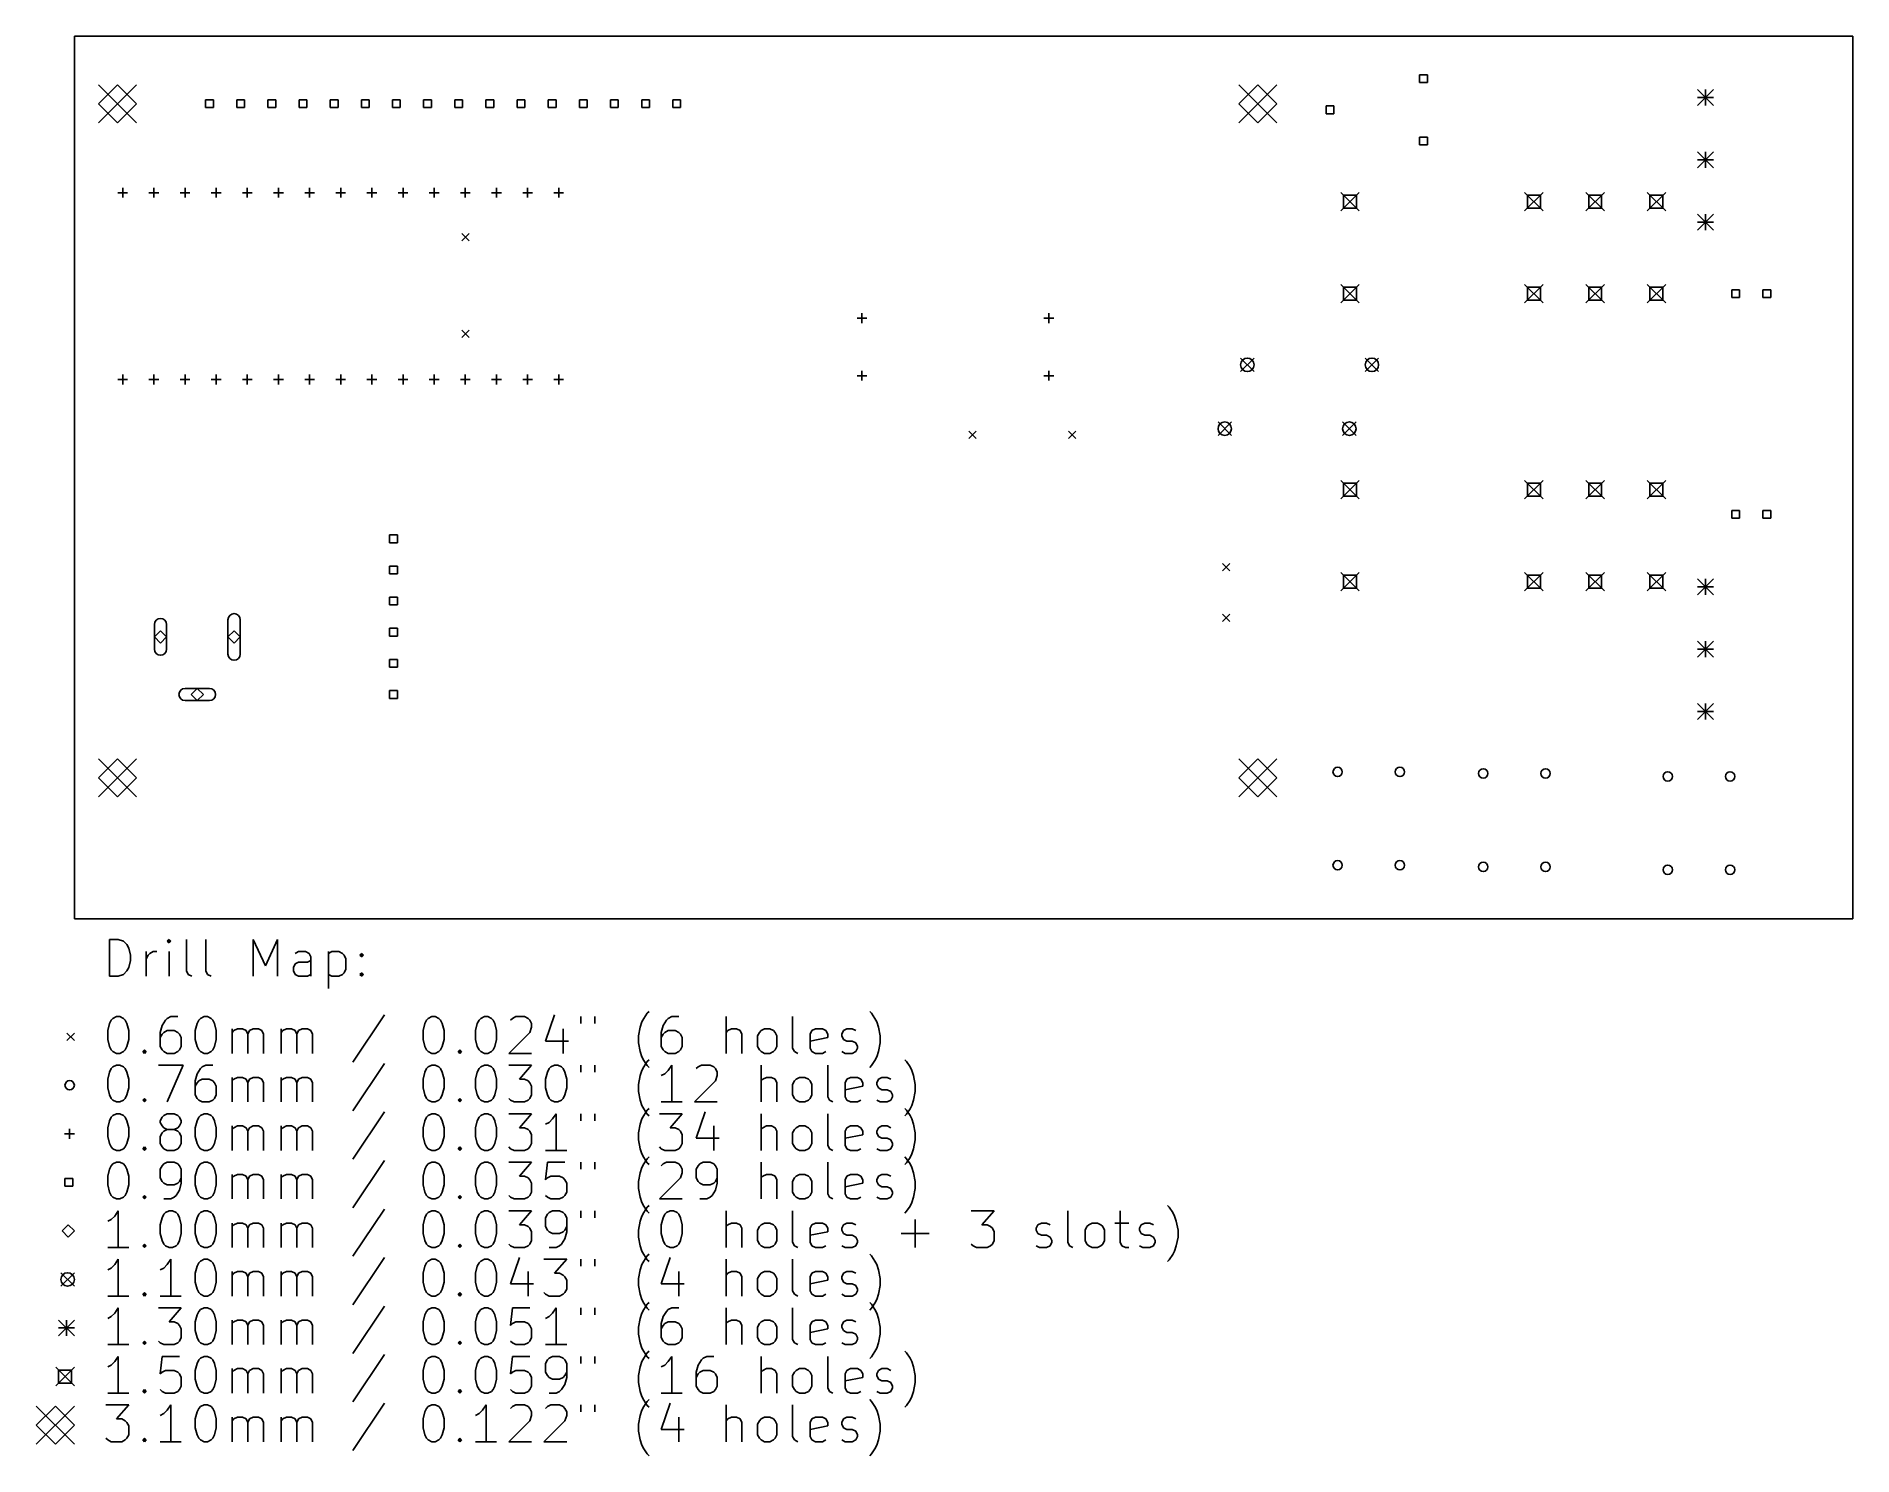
# Model space of a CAD drawing. Extents: x 25 to 173, y -184 to -68.
import ezdxf

# ---------------------------------------------------------------- set-up
doc = ezdxf.new("R2010")
doc.units = 0
doc.layers.add('BLACK', color=7, linetype='CONTINUOUS')

msp = doc.modelspace()

# ---------------------------------------------------------------- linework, layer by layer
at = {"layer": 'BLACK', "linetype": 'CONTINUOUS'}
for p, q in [((28, -68), (158, -68)), ((28, -140), (28, -68)), ((173, -68), (158, -68)), ((173, -140), (173, -68)), ((29.95, -71.95), (33.05, -75.05)), ((33.05, -71.95), (29.95, -75.05)), ((31.5, -71.95), (29.95, -73.5)), ((33.05, -73.5), (31.5, -71.95)), ((122.95, -71.95), (126.05, -75.05)), ((126.05, -71.95), (122.95, -75.05)), ((124.5, -71.95), (122.95, -73.5)), ((126.05, -73.5), (124.5, -71.95)), ((138.318, -71.1418), (137.682, -71.1418)), ((137.682, -71.1418), (137.682, -71.7782)), ((137.682, -71.7782), (138.318, -71.7782)), ((138.318, -71.7782), (138.318, -71.1418)), ((160.35, -72.35), (161.65, -73.65)), ((161.65, -72.35), (160.35, -73.65)), ((161, -72.35), (161, -73.65)), ((29.95, -73.5), (31.5, -75.05)), ((31.5, -75.05), (33.05, -73.5)), ((39.3182, -73.1818), (38.6818, -73.1818)), ((38.6818, -73.1818), (38.6818, -73.8182)), ((38.6818, -73.8182), (39.3182, -73.8182)), ((39.3182, -73.8182), (39.3182, -73.1818)), ((41.8582, -73.1818), (41.2218, -73.1818)), ((41.2218, -73.1818), (41.2218, -73.8182)), ((41.2218, -73.8182), (41.8582, -73.8182)), ((41.8582, -73.8182), (41.8582, -73.1818)), ((44.3982, -73.1818), (43.7618, -73.1818)), ((43.7618, -73.1818), (43.7618, -73.8182)), ((43.7618, -73.8182), (44.3982, -73.8182)), ((44.3982, -73.8182), (44.3982, -73.1818)), ((46.9382, -73.1818), (46.3018, -73.1818)), ((46.3018, -73.1818), (46.3018, -73.8182)), ((46.3018, -73.8182), (46.9382, -73.8182)), ((46.9382, -73.8182), (46.9382, -73.1818)), ((49.4782, -73.1818), (48.8418, -73.1818)), ((48.8418, -73.1818), (48.8418, -73.8182)), ((48.8418, -73.8182), (49.4782, -73.8182)), ((49.4782, -73.8182), (49.4782, -73.1818)), ((52.0182, -73.1818), (51.3818, -73.1818)), ((51.3818, -73.1818), (51.3818, -73.8182)), ((51.3818, -73.8182), (52.0182, -73.8182)), ((52.0182, -73.8182), (52.0182, -73.1818)), ((54.5582, -73.1818), (53.9218, -73.1818)), ((53.9218, -73.1818), (53.9218, -73.8182)), ((53.9218, -73.8182), (54.5582, -73.8182)), ((54.5582, -73.8182), (54.5582, -73.1818)), ((57.0982, -73.1818), (56.4618, -73.1818)), ((56.4618, -73.1818), (56.4618, -73.8182)), ((56.4618, -73.8182), (57.0982, -73.8182)), ((57.0982, -73.8182), (57.0982, -73.1818)), ((59.6382, -73.1818), (59.0018, -73.1818)), ((59.0018, -73.1818), (59.0018, -73.8182)), ((59.0018, -73.8182), (59.6382, -73.8182)), ((59.6382, -73.8182), (59.6382, -73.1818)), ((62.1782, -73.1818), (61.5418, -73.1818)), ((61.5418, -73.1818), (61.5418, -73.8182)), ((61.5418, -73.8182), (62.1782, -73.8182)), ((62.1782, -73.8182), (62.1782, -73.1818)), ((64.7182, -73.1818), (64.0818, -73.1818)), ((64.0818, -73.1818), (64.0818, -73.8182)), ((64.0818, -73.8182), (64.7182, -73.8182)), ((64.7182, -73.8182), (64.7182, -73.1818)), ((67.2582, -73.1818), (66.6218, -73.1818)), ((66.6218, -73.1818), (66.6218, -73.8182)), ((66.6218, -73.8182), (67.2582, -73.8182)), ((67.2582, -73.8182), (67.2582, -73.1818)), ((69.7982, -73.1818), (69.1618, -73.1818)), ((69.1618, -73.1818), (69.1618, -73.8182)), ((69.1618, -73.8182), (69.7982, -73.8182)), ((69.7982, -73.8182), (69.7982, -73.1818)), ((72.3382, -73.1818), (71.7018, -73.1818)), ((71.7018, -73.1818), (71.7018, -73.8182)), ((71.7018, -73.8182), (72.3382, -73.8182)), ((72.3382, -73.8182), (72.3382, -73.1818)), ((74.8782, -73.1818), (74.2418, -73.1818)), ((74.2418, -73.1818), (74.2418, -73.8182)), ((74.2418, -73.8182), (74.8782, -73.8182)), ((74.8782, -73.8182), (74.8782, -73.1818)), ((77.4182, -73.1818), (76.7818, -73.1818)), ((76.7818, -73.1818), (76.7818, -73.8182)), ((76.7818, -73.8182), (77.4182, -73.8182)), ((77.4182, -73.8182), (77.4182, -73.1818)), ((122.95, -73.5), (124.5, -75.05)), ((124.5, -75.05), (126.05, -73.5)), ((130.698, -73.6818), (130.062, -73.6818)), ((130.062, -73.6818), (130.062, -74.3182)), ((130.698, -74.3182), (130.698, -73.6818)), ((160.35, -73), (161.65, -73)), ((130.062, -74.3182), (130.698, -74.3182)), ((138.318, -76.2218), (137.682, -76.2218)), ((137.682, -76.2218), (137.682, -76.8582)), ((137.682, -76.8582), (138.318, -76.8582)), ((138.318, -76.8582), (138.318, -76.2218)), ((160.35, -77.43), (161.65, -78.73)), ((161.65, -77.43), (160.35, -78.73)), ((160.35, -78.08), (161.65, -78.08)), ((161, -77.43), (161, -78.73)), ((31.52, -80.76), (32.32, -80.76)), ((31.92, -80.36), (31.92, -81.16)), ((34.06, -80.76), (34.86, -80.76)), ((34.46, -80.36), (34.46, -81.16)), ((36.6, -80.76), (37.4, -80.76)), ((37, -80.36), (37, -81.16)), ((39.14, -80.76), (39.94, -80.76)), ((39.54, -80.36), (39.54, -81.16)), ((41.68, -80.76), (42.48, -80.76)), ((42.08, -80.36), (42.08, -81.16)), ((44.22, -80.76), (45.02, -80.76)), ((44.62, -80.36), (44.62, -81.16)), ((46.76, -80.76), (47.56, -80.76)), ((47.16, -80.36), (47.16, -81.16)), ((49.3, -80.76), (50.1, -80.76)), ((49.7, -80.36), (49.7, -81.16)), ((51.84, -80.76), (52.64, -80.76)), ((52.24, -80.36), (52.24, -81.16)), ((54.38, -80.76), (55.18, -80.76)), ((54.78, -80.36), (54.78, -81.16)), ((56.92, -80.76), (57.72, -80.76)), ((57.32, -80.36), (57.32, -81.16)), ((59.46, -80.76), (60.26, -80.76)), ((59.86, -80.36), (59.86, -81.16)), ((62, -80.76), (62.8, -80.76)), ((62.4, -80.36), (62.4, -81.16)), ((64.54, -80.76), (65.34, -80.76)), ((64.94, -80.36), (64.94, -81.16)), ((67.08, -80.76), (67.88, -80.76)), ((67.48, -80.36), (67.48, -81.16)), ((131.25, -80.75), (132.75, -82.25)), ((132.75, -80.75), (131.25, -82.25)), ((132.53, -80.9697), (131.47, -80.9697)), ((131.47, -80.9697), (131.47, -82.0303)), ((132.53, -82.0303), (132.53, -80.9697)), ((146.25, -80.75), (147.75, -82.25)), ((147.75, -80.75), (146.25, -82.25)), ((147.53, -80.9697), (146.47, -80.9697)), ((146.47, -80.9697), (146.47, -82.0303)), ((147.53, -82.0303), (147.53, -80.9697)), ((151.25, -80.75), (152.75, -82.25)), ((152.75, -80.75), (151.25, -82.25)), ((152.53, -80.9697), (151.47, -80.9697)), ((151.47, -80.9697), (151.47, -82.0303)), ((152.53, -82.0303), (152.53, -80.9697)), ((156.25, -80.75), (157.75, -82.25)), ((157.75, -80.75), (156.25, -82.25)), ((157.53, -80.9697), (156.47, -80.9697)), ((156.47, -80.9697), (156.47, -82.0303)), ((157.53, -82.0303), (157.53, -80.9697)), ((131.47, -82.0303), (132.53, -82.0303)), ((146.47, -82.0303), (147.53, -82.0303)), ((151.47, -82.0303), (152.53, -82.0303)), ((156.47, -82.0303), (157.53, -82.0303)), ((160.35, -82.51), (161.65, -83.81)), ((161.65, -82.51), (160.35, -83.81)), ((161, -82.51), (161, -83.81)), ((59.5805, -84.0915), (60.1805, -84.6915)), ((60.1805, -84.0915), (59.5805, -84.6915)), ((160.35, -83.16), (161.65, -83.16)), ((131.25, -88.25), (132.75, -89.75)), ((132.75, -88.25), (131.25, -89.75)), ((132.53, -88.4697), (131.47, -88.4697)), ((131.47, -88.4697), (131.47, -89.5303)), ((132.53, -89.5303), (132.53, -88.4697)), ((146.25, -88.25), (147.75, -89.75)), ((147.75, -88.25), (146.25, -89.75)), ((147.53, -88.4697), (146.47, -88.4697)), ((146.47, -88.4697), (146.47, -89.5303)), ((147.53, -89.5303), (147.53, -88.4697)), ((151.25, -88.25), (152.75, -89.75)), ((152.75, -88.25), (151.25, -89.75)), ((152.53, -88.4697), (151.47, -88.4697)), ((151.47, -88.4697), (151.47, -89.5303)), ((152.53, -89.5303), (152.53, -88.4697)), ((156.25, -88.25), (157.75, -89.75)), ((157.75, -88.25), (156.25, -89.75)), ((157.53, -88.4697), (156.47, -88.4697)), ((156.47, -88.4697), (156.47, -89.5303)), ((157.53, -89.5303), (157.53, -88.4697)), ((163.778, -88.6818), (163.142, -88.6818)), ((163.142, -88.6818), (163.142, -89.3182)), ((163.778, -89.3182), (163.778, -88.6818)), ((166.318, -88.6818), (165.682, -88.6818)), ((165.682, -88.6818), (165.682, -89.3182)), ((166.318, -89.3182), (166.318, -88.6818)), ((131.47, -89.5303), (132.53, -89.5303)), ((146.47, -89.5303), (147.53, -89.5303)), ((151.47, -89.5303), (152.53, -89.5303)), ((156.47, -89.5303), (157.53, -89.5303)), ((163.142, -89.3182), (163.778, -89.3182)), ((165.682, -89.3182), (166.318, -89.3182)), ((91.802, -90.9955), (92.602, -90.9955)), ((92.202, -90.5955), (92.202, -91.3955)), ((107.042, -90.9955), (107.842, -90.9955)), ((107.442, -90.5955), (107.442, -91.3955)), ((59.5805, -91.9655), (60.1805, -92.5655)), ((60.1805, -91.9655), (59.5805, -92.5655)), ((123.084, -94.2555), (124.184, -95.3555)), ((124.184, -94.2555), (123.084, -95.3555)), ((133.244, -94.2555), (134.344, -95.3555)), ((134.344, -94.2555), (133.244, -95.3555)), ((31.52, -96), (32.32, -96)), ((31.92, -95.6), (31.92, -96.4)), ((34.06, -96), (34.86, -96)), ((34.46, -95.6), (34.46, -96.4)), ((36.6, -96), (37.4, -96)), ((37, -95.6), (37, -96.4)), ((39.14, -96), (39.94, -96)), ((39.54, -95.6), (39.54, -96.4)), ((41.68, -96), (42.48, -96)), ((42.08, -95.6), (42.08, -96.4)), ((44.22, -96), (45.02, -96)), ((44.62, -95.6), (44.62, -96.4)), ((46.76, -96), (47.56, -96)), ((47.16, -95.6), (47.16, -96.4)), ((49.3, -96), (50.1, -96)), ((49.7, -95.6), (49.7, -96.4)), ((51.84, -96), (52.64, -96)), ((52.24, -95.6), (52.24, -96.4)), ((54.38, -96), (55.18, -96)), ((54.78, -95.6), (54.78, -96.4)), ((56.92, -96), (57.72, -96)), ((57.32, -95.6), (57.32, -96.4)), ((59.46, -96), (60.26, -96)), ((59.86, -95.6), (59.86, -96.4)), ((62, -96), (62.8, -96)), ((62.4, -95.6), (62.4, -96.4)), ((64.54, -96), (65.34, -96)), ((64.94, -95.6), (64.94, -96.4)), ((67.08, -96), (67.88, -96)), ((67.48, -95.6), (67.48, -96.4)), ((91.802, -95.6945), (92.602, -95.6945)), ((92.202, -95.2945), (92.202, -96.0945)), ((107.042, -95.6945), (107.842, -95.6945)), ((107.442, -95.2945), (107.442, -96.0945)), ((100.919, -100.221), (101.519, -100.82)), ((101.519, -100.221), (100.919, -100.82)), ((109.047, -100.221), (109.647, -100.82)), ((109.647, -100.221), (109.047, -100.82)), ((121.243, -99.4625), (122.343, -100.562)), ((122.343, -99.4625), (121.243, -100.562)), ((131.403, -99.4625), (132.503, -100.562)), ((132.503, -99.4625), (131.403, -100.562)), ((131.25, -104.25), (132.75, -105.75)), ((132.75, -104.25), (131.25, -105.75)), ((132.53, -104.47), (131.47, -104.47)), ((131.47, -104.47), (131.47, -105.53)), ((132.53, -105.53), (132.53, -104.47)), ((146.25, -104.25), (147.75, -105.75)), ((147.75, -104.25), (146.25, -105.75)), ((147.53, -104.47), (146.47, -104.47)), ((146.47, -104.47), (146.47, -105.53)), ((147.53, -105.53), (147.53, -104.47)), ((151.25, -104.25), (152.75, -105.75)), ((152.75, -104.25), (151.25, -105.75)), ((152.53, -104.47), (151.47, -104.47)), ((151.47, -104.47), (151.47, -105.53)), ((152.53, -105.53), (152.53, -104.47)), ((156.25, -104.25), (157.75, -105.75)), ((157.75, -104.25), (156.25, -105.75)), ((157.53, -104.47), (156.47, -104.47)), ((156.47, -104.47), (156.47, -105.53)), ((157.53, -105.53), (157.53, -104.47)), ((131.47, -105.53), (132.53, -105.53)), ((146.47, -105.53), (147.53, -105.53)), ((151.47, -105.53), (152.53, -105.53)), ((156.47, -105.53), (157.53, -105.53)), ((163.778, -106.682), (163.142, -106.682)), ((163.142, -106.682), (163.142, -107.318)), ((163.142, -107.318), (163.778, -107.318)), ((163.778, -107.318), (163.778, -106.682)), ((166.318, -106.682), (165.682, -106.682)), ((165.682, -106.682), (165.682, -107.318)), ((165.682, -107.318), (166.318, -107.318)), ((166.318, -107.318), (166.318, -106.682)), ((54.3182, -108.682), (53.6818, -108.682)), ((53.6818, -108.682), (53.6818, -109.318)), ((53.6818, -109.318), (54.3182, -109.318)), ((54.3182, -109.318), (54.3182, -108.682)), ((121.62, -111.015), (122.22, -111.615)), ((122.22, -111.015), (121.62, -111.615)), ((54.3182, -111.222), (53.6818, -111.222)), ((53.6818, -111.222), (53.6818, -111.858)), ((53.6818, -111.858), (54.3182, -111.858)), ((54.3182, -111.858), (54.3182, -111.222)), ((131.25, -111.75), (132.75, -113.25)), ((132.75, -111.75), (131.25, -113.25)), ((132.53, -111.97), (131.47, -111.97)), ((131.47, -111.97), (131.47, -113.03)), ((132.53, -113.03), (132.53, -111.97)), ((146.25, -111.75), (147.75, -113.25)), ((147.75, -111.75), (146.25, -113.25)), ((147.53, -111.97), (146.47, -111.97)), ((146.47, -111.97), (146.47, -113.03)), ((147.53, -113.03), (147.53, -111.97)), ((151.25, -111.75), (152.75, -113.25)), ((152.75, -111.75), (151.25, -113.25)), ((152.53, -111.97), (151.47, -111.97)), ((151.47, -111.97), (151.47, -113.03)), ((152.53, -113.03), (152.53, -111.97)), ((156.25, -111.75), (157.75, -113.25)), ((157.75, -111.75), (156.25, -113.25)), ((157.53, -111.97), (156.47, -111.97)), ((156.47, -111.97), (156.47, -113.03)), ((157.53, -113.03), (157.53, -111.97)), ((160.35, -112.27), (161.65, -113.57)), ((161.65, -112.27), (160.35, -113.57)), ((161, -112.27), (161, -113.57)), ((54.3182, -113.762), (53.6818, -113.762)), ((53.6818, -113.762), (53.6818, -114.398)), ((54.3182, -114.398), (54.3182, -113.762)), ((131.47, -113.03), (132.53, -113.03)), ((146.47, -113.03), (147.53, -113.03)), ((151.47, -113.03), (152.53, -113.03)), ((156.47, -113.03), (157.53, -113.03)), ((160.35, -112.92), (161.65, -112.92)), ((53.6818, -114.398), (54.3182, -114.398)), ((121.62, -115.143), (122.22, -115.743)), ((122.22, -115.143), (121.62, -115.743)), ((34.5, -116), (34.5, -118)), ((35, -116.5), (34.5, -117)), ((34.5, -117), (35, -117.5)), ((35.5, -117), (35, -116.5)), ((35, -117.5), (35.5, -117)), ((35.5, -116), (35.5, -118)), ((40.5, -115.6), (40.5, -118.4)), ((41, -116.5), (40.5, -117)), ((40.5, -117), (41, -117.5)), ((41.5, -117), (41, -116.5)), ((41, -117.5), (41.5, -117)), ((41.5, -115.6), (41.5, -118.4)), ((54.3182, -116.302), (53.6818, -116.302)), ((53.6818, -116.302), (53.6818, -116.938)), ((53.6818, -116.938), (54.3182, -116.938)), ((54.3182, -116.938), (54.3182, -116.302)), ((160.35, -117.35), (161.65, -118.65)), ((161.65, -117.35), (160.35, -118.65)), ((160.35, -118), (161.65, -118)), ((161, -117.35), (161, -118.65)), ((54.3182, -118.842), (53.6818, -118.842)), ((53.6818, -118.842), (53.6818, -119.478)), ((53.6818, -119.478), (54.3182, -119.478)), ((54.3182, -119.478), (54.3182, -118.842)), ((37, -121.2), (39, -121.2)), ((38, -121.2), (37.5, -121.7)), ((38.5, -121.7), (38, -121.2)), ((54.3182, -121.382), (53.6818, -121.382)), ((53.6818, -121.382), (53.6818, -122.018)), ((54.3182, -122.018), (54.3182, -121.382)), ((37, -122.2), (39, -122.2)), ((37.5, -121.7), (38, -122.2)), ((38, -122.2), (38.5, -121.7)), ((53.6818, -122.018), (54.3182, -122.018)), ((160.35, -122.43), (161.65, -123.73)), ((161.65, -122.43), (160.35, -123.73)), ((161, -122.43), (161, -123.73)), ((160.35, -123.08), (161.65, -123.08)), ((29.95, -126.95), (33.05, -130.05)), ((33.05, -126.95), (29.95, -130.05)), ((31.5, -126.95), (29.95, -128.5)), ((33.05, -128.5), (31.5, -126.95)), ((122.95, -126.95), (126.05, -130.05)), ((126.05, -126.95), (122.95, -130.05)), ((124.5, -126.95), (122.95, -128.5)), ((126.05, -128.5), (124.5, -126.95)), ((29.95, -128.5), (31.5, -130.05)), ((31.5, -130.05), (33.05, -128.5)), ((122.95, -128.5), (124.5, -130.05)), ((124.5, -130.05), (126.05, -128.5)), ((158, -140), (28, -140)), ((158, -140), (173, -140)), ((30.8393, -144.682), (30.8393, -141.682)), ((30.8393, -141.682), (31.5536, -141.682)), ((31.5536, -141.682), (31.9821, -141.825)), ((31.9821, -141.825), (32.2679, -142.111)), ((32.2679, -142.111), (32.4107, -142.396)), ((35.6964, -141.682), (35.5536, -141.825)), ((35.5536, -141.825), (35.6964, -141.968)), ((35.8393, -141.825), (35.6964, -141.682)), ((35.6964, -141.682), (35.6964, -141.968)), ((35.6964, -141.968), (35.8393, -141.825)), ((37.125, -144.254), (37.125, -141.682)), ((38.6964, -144.254), (38.6964, -141.682)), ((42.5536, -144.682), (42.5536, -141.682)), ((42.5536, -141.682), (43.5536, -143.825)), ((43.5536, -143.825), (44.5536, -141.682)), ((44.5536, -141.682), (44.5536, -144.682)), ((32.4107, -142.396), (32.5536, -142.968)), ((32.5536, -143.396), (32.4107, -143.968)), ((32.5536, -142.968), (32.5536, -143.396)), ((33.8393, -144.682), (33.8393, -142.682)), ((33.8393, -143.254), (33.9821, -142.968)), ((33.9821, -142.968), (34.125, -142.825)), ((34.125, -142.825), (34.4107, -142.682)), ((34.4107, -142.682), (34.6964, -142.682)), ((35.6964, -144.682), (35.6964, -142.682)), ((46.2679, -142.682), (45.9821, -142.825)), ((45.9821, -143.682), (46.2679, -143.539)), ((46.8393, -142.682), (46.2679, -142.682)), ((46.2679, -143.539), (46.9821, -143.539)), ((47.125, -142.825), (46.8393, -142.682)), ((46.9821, -143.539), (47.2679, -143.396)), ((47.2679, -143.111), (47.125, -142.825)), ((47.2679, -144.682), (47.2679, -143.111)), ((48.6964, -142.682), (48.6964, -145.682)), ((48.6964, -142.825), (48.9821, -142.682)), ((48.9821, -142.682), (49.5536, -142.682)), ((49.5536, -142.682), (49.8393, -142.825)), ((49.8393, -142.825), (49.9821, -142.968)), ((49.9821, -142.968), (50.125, -143.254)), ((50.125, -143.254), (50.125, -144.111)), ((51.2679, -142.968), (51.4107, -142.825)), ((51.4107, -143.111), (51.2679, -142.968)), ((51.4107, -142.825), (51.5536, -142.968)), ((51.4107, -142.825), (51.4107, -143.111)), ((51.5536, -142.968), (51.4107, -143.111)), ((31.5536, -144.682), (30.8393, -144.682)), ((31.9821, -144.539), (31.5536, -144.682)), ((32.2679, -144.254), (31.9821, -144.539)), ((32.4107, -143.968), (32.2679, -144.254)), ((37.2679, -144.539), (37.125, -144.254)), ((37.5536, -144.682), (37.2679, -144.539)), ((38.8393, -144.539), (38.6964, -144.254)), ((39.125, -144.682), (38.8393, -144.539)), ((45.8393, -143.968), (45.9821, -143.682)), ((45.8393, -144.254), (45.8393, -143.968)), ((45.9821, -144.539), (45.8393, -144.254)), ((46.2679, -144.682), (45.9821, -144.539)), ((46.9821, -144.682), (46.2679, -144.682)), ((47.2679, -144.539), (46.9821, -144.682)), ((48.9821, -144.682), (48.6964, -144.539)), ((49.5536, -144.682), (48.9821, -144.682)), ((49.8393, -144.539), (49.5536, -144.682)), ((49.9821, -144.396), (49.8393, -144.539)), ((50.125, -144.111), (49.9821, -144.396)), ((51.2679, -144.539), (51.4107, -144.396)), ((51.4107, -144.682), (51.2679, -144.539)), ((51.4107, -144.396), (51.5536, -144.539)), ((51.4107, -144.396), (51.4107, -144.682)), ((51.5536, -144.539), (51.4107, -144.682)), ((30.9821, -148.268), (31.125, -148.125)), ((31.125, -148.125), (31.4107, -147.982)), ((31.4107, -147.982), (31.6964, -147.982)), ((31.6964, -147.982), (31.9821, -148.125)), ((31.9821, -148.125), (32.125, -148.268)), ((35.5536, -148.125), (35.4107, -148.268)), ((35.8393, -147.982), (35.5536, -148.125)), ((36.4107, -147.982), (35.8393, -147.982)), ((38.125, -148.268), (38.2679, -148.125)), ((38.2679, -148.125), (38.5536, -147.982)), ((38.5536, -147.982), (38.8393, -147.982)), ((38.8393, -147.982), (39.125, -148.125)), ((39.125, -148.125), (39.2679, -148.268)), ((53.2679, -147.839), (50.6964, -151.696)), ((56.6964, -148.268), (56.8393, -148.125)), ((56.8393, -148.125), (57.125, -147.982)), ((57.125, -147.982), (57.4107, -147.982)), ((57.4107, -147.982), (57.6964, -148.125)), ((57.6964, -148.125), (57.8393, -148.268)), ((60.9821, -148.268), (61.125, -148.125)), ((61.125, -148.125), (61.4107, -147.982)), ((61.4107, -147.982), (61.6964, -147.982)), ((61.6964, -147.982), (61.9821, -148.125)), ((61.9821, -148.125), (62.125, -148.268)), ((63.5536, -148.268), (63.6964, -148.125)), ((63.6964, -148.125), (63.9821, -147.982)), ((63.9821, -147.982), (64.6964, -147.982)), ((64.6964, -147.982), (64.9821, -148.125)), ((64.9821, -148.125), (65.125, -148.268)), ((67.125, -147.839), (66.4107, -149.982)), ((69.2679, -147.982), (69.2679, -148.554)), ((70.4107, -147.982), (70.4107, -148.554)), ((74.2679, -148.411), (74.4107, -148.125)), ((74.4107, -148.125), (74.6964, -147.696)), ((74.6964, -147.696), (74.8393, -147.554)), ((76.4107, -148.125), (76.2679, -148.268)), ((76.6964, -147.982), (76.4107, -148.125)), ((77.2679, -147.982), (76.6964, -147.982)), ((81.125, -150.982), (81.125, -147.982)), ((86.5536, -150.554), (86.5536, -147.982)), ((92.9821, -147.696), (92.8393, -147.554)), ((93.2679, -148.125), (92.9821, -147.696)), ((93.4107, -148.411), (93.2679, -148.125)), ((27.375, -149.325), (27.975, -149.925)), ((27.975, -149.325), (27.375, -149.925)), ((30.6964, -149.125), (30.8393, -148.554)), ((30.6964, -149.839), (30.6964, -149.125)), ((30.8393, -148.554), (30.9821, -148.268)), ((32.125, -148.268), (32.2679, -148.554)), ((32.2679, -148.554), (32.4107, -149.125)), ((32.4107, -149.125), (32.4107, -149.839)), ((35.125, -148.696), (34.9821, -149.268)), ((34.9821, -149.268), (34.9821, -150.411)), ((35.125, -149.411), (34.9821, -149.696)), ((35.4107, -148.268), (35.125, -148.696)), ((35.2679, -149.268), (35.125, -149.411)), ((35.5536, -149.125), (35.2679, -149.268)), ((36.125, -149.125), (35.5536, -149.125)), ((36.4107, -149.268), (36.125, -149.125)), ((36.5536, -149.411), (36.4107, -149.268)), ((36.6964, -149.696), (36.5536, -149.411)), ((37.8393, -149.125), (37.9821, -148.554)), ((37.8393, -149.839), (37.8393, -149.125)), ((37.9821, -148.554), (38.125, -148.268)), ((39.2679, -148.268), (39.4107, -148.554)), ((39.4107, -148.554), (39.5536, -149.125)), ((39.5536, -149.125), (39.5536, -149.839)), ((40.8393, -150.982), (40.8393, -148.982)), ((40.8393, -149.268), (40.9821, -149.125)), ((40.9821, -149.125), (41.2679, -148.982)), ((41.2679, -148.982), (41.6964, -148.982)), ((41.6964, -148.982), (41.9821, -149.125)), ((41.9821, -149.125), (42.125, -149.411)), ((42.125, -149.411), (42.2679, -149.125)), ((42.125, -149.411), (42.125, -150.982)), ((42.2679, -149.125), (42.5536, -148.982)), ((42.5536, -148.982), (42.9821, -148.982)), ((42.9821, -148.982), (43.2679, -149.125)), ((43.2679, -149.125), (43.4107, -149.411)), ((43.4107, -149.411), (43.4107, -150.982)), ((44.8393, -150.982), (44.8393, -148.982)), ((44.8393, -149.268), (44.9821, -149.125)), ((44.9821, -149.125), (45.2679, -148.982)), ((45.2679, -148.982), (45.6964, -148.982)), ((45.6964, -148.982), (45.9821, -149.125)), ((45.9821, -149.125), (46.125, -149.411)), ((46.125, -149.411), (46.2679, -149.125)), ((46.125, -149.411), (46.125, -150.982)), ((46.2679, -149.125), (46.5536, -148.982)), ((46.5536, -148.982), (46.9821, -148.982)), ((46.9821, -148.982), (47.2679, -149.125)), ((47.2679, -149.125), (47.4107, -149.411)), ((47.4107, -149.411), (47.4107, -150.982)), ((56.4107, -149.125), (56.5536, -148.554)), ((56.4107, -149.839), (56.4107, -149.125)), ((56.5536, -148.554), (56.6964, -148.268)), ((57.8393, -148.268), (57.9821, -148.554)), ((57.9821, -148.554), (58.125, -149.125)), ((58.125, -149.125), (58.125, -149.839)), ((60.6964, -149.125), (60.8393, -148.554)), ((60.6964, -149.839), (60.6964, -149.125)), ((60.8393, -148.554), (60.9821, -148.268)), ((62.125, -148.268), (62.2679, -148.554)), ((62.2679, -148.554), (62.4107, -149.125)), ((62.4107, -149.125), (62.4107, -149.839)), ((65.125, -149.268), (63.4107, -150.982)), ((65.125, -148.268), (65.2679, -148.554)), ((65.2679, -148.839), (65.125, -149.268)), ((65.2679, -148.554), (65.2679, -148.839)), ((67.8393, -148.982), (67.8393, -150.982)), ((73.9821, -149.554), (74.125, -148.839)), ((73.9821, -150.125), (73.9821, -149.554)), ((74.125, -148.839), (74.2679, -148.411)), ((75.9821, -148.696), (75.8393, -149.268)), ((75.8393, -149.268), (75.8393, -150.411)), ((75.9821, -149.411), (75.8393, -149.696)), ((76.2679, -148.268), (75.9821, -148.696)), ((76.125, -149.268), (75.9821, -149.411)), ((76.4107, -149.125), (76.125, -149.268)), ((76.9821, -149.125), (76.4107, -149.125)), ((77.2679, -149.268), (76.9821, -149.125)), ((77.4107, -149.411), (77.2679, -149.268)), ((77.5536, -149.696), (77.4107, -149.411)), ((81.2679, -149.125), (81.125, -149.268)), ((81.5536, -148.982), (81.2679, -149.125)), ((81.9821, -148.982), (81.5536, -148.982)), ((82.2679, -149.125), (81.9821, -148.982)), ((82.4107, -149.411), (82.2679, -149.125)), ((82.4107, -150.982), (82.4107, -149.411)), ((83.6964, -149.554), (83.8393, -149.268)), ((83.6964, -150.411), (83.6964, -149.554)), ((83.8393, -149.268), (83.9821, -149.125)), ((83.9821, -149.125), (84.2679, -148.982)), ((84.2679, -148.982), (84.6964, -148.982)), ((84.6964, -148.982), (84.9821, -149.125)), ((84.9821, -149.125), (85.125, -149.268)), ((85.125, -149.268), (85.2679, -149.554)), ((85.2679, -149.554), (85.2679, -150.411)), ((87.9821, -149.411), (88.125, -149.125)), ((87.9821, -150.554), (87.9821, -149.411)), ((88.125, -149.125), (88.4107, -148.982)), ((88.4107, -148.982), (88.9821, -148.982)), ((88.9821, -148.982), (89.2679, -149.125)), ((89.2679, -149.125), (89.4107, -149.411)), ((89.4107, -149.411), (89.4107, -149.696)), ((90.5536, -149.411), (90.6964, -149.125)), ((90.5536, -149.554), (90.5536, -149.411)), ((90.6964, -149.839), (90.5536, -149.554)), ((90.6964, -149.125), (90.9821, -148.982)), ((90.9821, -148.982), (91.4107, -148.982)), ((91.4107, -148.982), (91.6964, -149.125)), ((93.5536, -148.839), (93.4107, -148.411)), ((93.6964, -149.554), (93.5536, -148.839)), ((93.6964, -150.125), (93.6964, -149.554)), ((30.8393, -150.411), (30.6964, -149.839)), ((30.9821, -150.696), (30.8393, -150.411)), ((31.125, -150.839), (30.9821, -150.696)), ((31.4107, -150.982), (31.125, -150.839)), ((31.6964, -150.982), (31.4107, -150.982)), ((31.9821, -150.839), (31.6964, -150.982)), ((32.125, -150.696), (31.9821, -150.839)), ((32.2679, -150.411), (32.125, -150.696)), ((32.4107, -149.839), (32.2679, -150.411)), ((33.5536, -150.839), (33.6964, -150.696)), ((33.6964, -150.982), (33.5536, -150.839)), ((33.6964, -150.696), (33.8393, -150.839)), ((33.6964, -150.696), (33.6964, -150.982)), ((33.8393, -150.839), (33.6964, -150.982)), ((34.9821, -150.411), (35.125, -150.696)), ((35.125, -150.696), (35.2679, -150.839)), ((35.2679, -150.839), (35.5536, -150.982)), ((35.5536, -150.982), (36.125, -150.982)), ((36.125, -150.982), (36.4107, -150.839)), ((36.4107, -150.839), (36.5536, -150.696)), ((36.5536, -150.696), (36.6964, -150.411)), ((36.6964, -150.411), (36.6964, -149.696)), ((37.9821, -150.411), (37.8393, -149.839)), ((38.125, -150.696), (37.9821, -150.411)), ((38.2679, -150.839), (38.125, -150.696)), ((38.5536, -150.982), (38.2679, -150.839)), ((38.8393, -150.982), (38.5536, -150.982)), ((39.125, -150.839), (38.8393, -150.982)), ((39.2679, -150.696), (39.125, -150.839)), ((39.4107, -150.411), (39.2679, -150.696)), ((39.5536, -149.839), (39.4107, -150.411)), ((56.5536, -150.411), (56.4107, -149.839)), ((56.6964, -150.696), (56.5536, -150.411)), ((56.8393, -150.839), (56.6964, -150.696)), ((57.125, -150.982), (56.8393, -150.839)), ((57.4107, -150.982), (57.125, -150.982)), ((57.6964, -150.839), (57.4107, -150.982)), ((57.8393, -150.696), (57.6964, -150.839)), ((57.9821, -150.411), (57.8393, -150.696)), ((58.125, -149.839), (57.9821, -150.411)), ((59.2679, -150.839), (59.4107, -150.696)), ((59.4107, -150.982), (59.2679, -150.839)), ((59.4107, -150.696), (59.5536, -150.839)), ((59.4107, -150.696), (59.4107, -150.982)), ((59.5536, -150.839), (59.4107, -150.982)), ((60.8393, -150.411), (60.6964, -149.839)), ((60.9821, -150.696), (60.8393, -150.411)), ((61.125, -150.839), (60.9821, -150.696)), ((61.4107, -150.982), (61.125, -150.839)), ((61.6964, -150.982), (61.4107, -150.982)), ((61.9821, -150.839), (61.6964, -150.982)), ((62.125, -150.696), (61.9821, -150.839)), ((62.2679, -150.411), (62.125, -150.696)), ((62.4107, -149.839), (62.2679, -150.411)), ((63.4107, -150.982), (65.2679, -150.982)), ((66.4107, -149.982), (68.2679, -149.982)), ((74.125, -150.839), (73.9821, -150.125)), ((74.2679, -151.268), (74.125, -150.839)), ((75.8393, -150.411), (75.9821, -150.696)), ((75.9821, -150.696), (76.125, -150.839)), ((76.125, -150.839), (76.4107, -150.982)), ((76.4107, -150.982), (76.9821, -150.982)), ((76.9821, -150.982), (77.2679, -150.839)), ((77.2679, -150.839), (77.4107, -150.696)), ((77.4107, -150.696), (77.5536, -150.411)), ((77.5536, -150.411), (77.5536, -149.696)), ((83.8393, -150.696), (83.6964, -150.411)), ((83.9821, -150.839), (83.8393, -150.696)), ((84.2679, -150.982), (83.9821, -150.839)), ((84.6964, -150.982), (84.2679, -150.982)), ((84.9821, -150.839), (84.6964, -150.982)), ((85.125, -150.696), (84.9821, -150.839)), ((85.2679, -150.411), (85.125, -150.696)), ((86.6964, -150.839), (86.5536, -150.554)), ((86.9821, -150.982), (86.6964, -150.839)), ((89.4107, -149.696), (87.9821, -149.982)), ((88.125, -150.839), (87.9821, -150.554)), ((88.4107, -150.982), (88.125, -150.839)), ((88.9821, -150.982), (88.4107, -150.982)), ((89.2679, -150.839), (88.9821, -150.982)), ((90.5536, -150.839), (90.8393, -150.982)), ((90.9821, -149.982), (90.6964, -149.839)), ((90.8393, -150.982), (91.4107, -150.982)), ((91.4107, -149.982), (90.9821, -149.982)), ((91.6964, -150.125), (91.4107, -149.982)), ((91.4107, -150.982), (91.6964, -150.839)), ((91.8393, -150.411), (91.6964, -150.125)), ((91.6964, -150.839), (91.8393, -150.554)), ((91.8393, -150.554), (91.8393, -150.411)), ((93.4107, -151.268), (93.5536, -150.839)), ((93.5536, -150.839), (93.6964, -150.125)), ((30.6964, -153.085), (30.8393, -152.514)), ((30.8393, -152.514), (30.9821, -152.228)), ((30.9821, -152.228), (31.125, -152.085)), ((31.125, -152.085), (31.4107, -151.942)), ((31.4107, -151.942), (31.6964, -151.942)), ((31.6964, -151.942), (31.9821, -152.085)), ((31.9821, -152.085), (32.125, -152.228)), ((32.125, -152.228), (32.2679, -152.514)), ((32.2679, -152.514), (32.4107, -153.085)), ((34.8393, -151.942), (36.8393, -151.942)), ((36.8393, -151.942), (35.5536, -154.942)), ((38.2679, -152.228), (37.9821, -152.656)), ((38.4107, -152.085), (38.2679, -152.228)), ((38.6964, -151.942), (38.4107, -152.085)), ((39.2679, -151.942), (38.6964, -151.942)), ((53.2679, -151.799), (50.6964, -155.656)), ((56.4107, -153.085), (56.5536, -152.514)), ((56.5536, -152.514), (56.6964, -152.228)), ((56.6964, -152.228), (56.8393, -152.085)), ((56.8393, -152.085), (57.125, -151.942)), ((57.125, -151.942), (57.4107, -151.942)), ((57.4107, -151.942), (57.6964, -152.085)), ((57.6964, -152.085), (57.8393, -152.228)), ((57.8393, -152.228), (57.9821, -152.514)), ((57.9821, -152.514), (58.125, -153.085)), ((60.6964, -153.085), (60.8393, -152.514)), ((60.8393, -152.514), (60.9821, -152.228)), ((60.9821, -152.228), (61.125, -152.085)), ((61.125, -152.085), (61.4107, -151.942)), ((61.4107, -151.942), (61.6964, -151.942)), ((61.6964, -151.942), (61.9821, -152.085)), ((61.9821, -152.085), (62.125, -152.228)), ((62.125, -152.228), (62.2679, -152.514)), ((62.2679, -152.514), (62.4107, -153.085)), ((63.4107, -151.942), (65.2679, -151.942)), ((65.2679, -151.942), (64.2679, -153.085)), ((66.4107, -153.085), (66.5536, -152.514)), ((66.5536, -152.514), (66.6964, -152.228)), ((66.6964, -152.228), (66.8393, -152.085)), ((66.8393, -152.085), (67.125, -151.942)), ((67.125, -151.942), (67.4107, -151.942)), ((67.4107, -151.942), (67.6964, -152.085)), ((67.6964, -152.085), (67.8393, -152.228)), ((67.8393, -152.228), (67.9821, -152.514)), ((67.9821, -152.514), (68.125, -153.085)), ((69.2679, -151.942), (69.2679, -152.514)), ((70.4107, -151.942), (70.4107, -152.514)), ((74.125, -152.799), (74.2679, -152.371)), ((74.4107, -151.554), (74.2679, -151.268)), ((74.2679, -152.371), (74.4107, -152.085)), ((74.6964, -151.982), (74.4107, -151.554)), ((74.4107, -152.085), (74.6964, -151.656)), ((74.6964, -151.656), (74.8393, -151.514)), ((74.8393, -152.125), (74.6964, -151.982)), ((76.4107, -152.371), (76.125, -152.656)), ((76.6964, -151.942), (76.4107, -152.371)), ((76.6964, -154.942), (76.6964, -151.942)), ((78.6964, -152.228), (78.8393, -152.085)), ((78.8393, -152.085), (79.125, -151.942)), ((79.125, -151.942), (79.8393, -151.942)), ((79.8393, -151.942), (80.125, -152.085)), ((80.125, -152.085), (80.2679, -152.228)), ((80.2679, -152.228), (80.4107, -152.514)), ((80.4107, -152.514), (80.4107, -152.799)), ((83.9821, -154.942), (83.9821, -151.942)), ((89.4107, -154.514), (89.4107, -151.942)), ((92.8393, -152.125), (92.9821, -151.982)), ((92.9821, -151.982), (93.2679, -151.554)), ((93.2679, -151.554), (93.4107, -151.268)), ((95.8393, -151.656), (95.6964, -151.514)), ((96.125, -152.085), (95.8393, -151.656)), ((96.2679, -152.371), (96.125, -152.085)), ((96.4107, -152.799), (96.2679, -152.371)), ((30.6964, -153.799), (30.6964, -153.085)), ((30.8393, -154.371), (30.6964, -153.799)), ((32.4107, -153.799), (32.2679, -154.371)), ((32.4107, -153.085), (32.4107, -153.799)), ((37.9821, -152.656), (37.8393, -153.228)), ((37.8393, -153.228), (37.8393, -154.371)), ((37.9821, -153.371), (37.8393, -153.656)), ((38.125, -153.228), (37.9821, -153.371)), ((38.4107, -153.085), (38.125, -153.228)), ((38.9821, -153.085), (38.4107, -153.085)), ((39.2679, -153.228), (38.9821, -153.085)), ((39.4107, -153.371), (39.2679, -153.228)), ((39.5536, -153.656), (39.4107, -153.371)), ((39.5536, -154.371), (39.5536, -153.656)), ((40.8393, -154.942), (40.8393, -152.942)), ((40.8393, -153.228), (40.9821, -153.085)), ((40.9821, -153.085), (41.2679, -152.942)), ((41.2679, -152.942), (41.6964, -152.942)), ((41.6964, -152.942), (41.9821, -153.085)), ((41.9821, -153.085), (42.125, -153.371)), ((42.125, -153.371), (42.2679, -153.085)), ((42.125, -153.371), (42.125, -154.942)), ((42.2679, -153.085), (42.5536, -152.942)), ((42.5536, -152.942), (42.9821, -152.942)), ((42.9821, -152.942), (43.2679, -153.085)), ((43.2679, -153.085), (43.4107, -153.371)), ((43.4107, -153.371), (43.4107, -154.942)), ((44.8393, -154.942), (44.8393, -152.942)), ((44.8393, -153.228), (44.9821, -153.085)), ((44.9821, -153.085), (45.2679, -152.942)), ((45.2679, -152.942), (45.6964, -152.942)), ((45.6964, -152.942), (45.9821, -153.085)), ((45.9821, -153.085), (46.125, -153.371)), ((46.125, -153.371), (46.2679, -153.085)), ((46.125, -153.371), (46.125, -154.942)), ((46.2679, -153.085), (46.5536, -152.942)), ((46.5536, -152.942), (46.9821, -152.942)), ((46.9821, -152.942), (47.2679, -153.085)), ((47.2679, -153.085), (47.4107, -153.371)), ((47.4107, -153.371), (47.4107, -154.942)), ((56.4107, -153.799), (56.4107, -153.085)), ((56.5536, -154.371), (56.4107, -153.799)), ((58.125, -153.799), (57.9821, -154.371)), ((58.125, -153.085), (58.125, -153.799)), ((60.6964, -153.799), (60.6964, -153.085)), ((60.8393, -154.371), (60.6964, -153.799)), ((62.4107, -153.799), (62.2679, -154.371)), ((62.4107, -153.085), (62.4107, -153.799)), ((64.2679, -153.085), (64.6964, -153.085)), ((64.6964, -153.085), (64.9821, -153.228)), ((64.9821, -153.228), (65.125, -153.371)), ((65.125, -153.371), (65.2679, -153.656)), ((65.2679, -153.656), (65.2679, -154.371)), ((66.4107, -153.799), (66.4107, -153.085)), ((66.5536, -154.371), (66.4107, -153.799)), ((68.125, -153.799), (67.9821, -154.371)), ((68.125, -153.085), (68.125, -153.799)), ((73.9821, -153.514), (74.125, -152.799)), ((73.9821, -154.085), (73.9821, -153.514)), ((76.125, -152.656), (75.8393, -152.799)), ((80.2679, -153.228), (78.5536, -154.942)), ((80.4107, -152.799), (80.2679, -153.228)), ((84.125, -153.085), (83.9821, -153.228)), ((84.4107, -152.942), (84.125, -153.085)), ((84.8393, -152.942), (84.4107, -152.942)), ((85.125, -153.085), (84.8393, -152.942)), ((85.2679, -153.371), (85.125, -153.085)), ((85.2679, -154.942), (85.2679, -153.371)), ((86.5536, -153.514), (86.6964, -153.228)), ((86.5536, -154.371), (86.5536, -153.514)), ((86.6964, -153.228), (86.8393, -153.085)), ((86.8393, -153.085), (87.125, -152.942)), ((87.125, -152.942), (87.5536, -152.942)), ((87.5536, -152.942), (87.8393, -153.085)), ((87.8393, -153.085), (87.9821, -153.228)), ((87.9821, -153.228), (88.125, -153.514)), ((88.125, -153.514), (88.125, -154.371)), ((90.8393, -153.371), (90.9821, -153.085)), ((90.8393, -154.514), (90.8393, -153.371)), ((92.2679, -153.656), (90.8393, -153.942)), ((90.9821, -153.085), (91.2679, -152.942)), ((91.2679, -152.942), (91.8393, -152.942)), ((91.8393, -152.942), (92.125, -153.085)), ((92.125, -153.085), (92.2679, -153.371)), ((92.2679, -153.371), (92.2679, -153.656)), ((93.4107, -153.371), (93.5536, -153.085)), ((93.4107, -153.514), (93.4107, -153.371)), ((93.5536, -153.799), (93.4107, -153.514)), ((93.5536, -153.085), (93.8393, -152.942)), ((93.8393, -153.942), (93.5536, -153.799)), ((93.8393, -152.942), (94.2679, -152.942)), ((94.2679, -153.942), (93.8393, -153.942)), ((94.2679, -152.942), (94.5536, -153.085)), ((94.5536, -154.085), (94.2679, -153.942)), ((96.5536, -153.514), (96.4107, -152.799)), ((96.5536, -154.085), (96.5536, -153.514)), ((30.9821, -154.656), (30.8393, -154.371)), ((31.125, -154.799), (30.9821, -154.656)), ((31.4107, -154.942), (31.125, -154.799)), ((31.6964, -154.942), (31.4107, -154.942)), ((31.9821, -154.799), (31.6964, -154.942)), ((32.125, -154.656), (31.9821, -154.799)), ((32.2679, -154.371), (32.125, -154.656)), ((33.5536, -154.799), (33.6964, -154.656)), ((33.6964, -154.942), (33.5536, -154.799)), ((33.6964, -154.656), (33.8393, -154.799)), ((33.6964, -154.656), (33.6964, -154.942)), ((33.8393, -154.799), (33.6964, -154.942)), ((37.8393, -154.371), (37.9821, -154.656)), ((37.9821, -154.656), (38.125, -154.799)), ((38.125, -154.799), (38.4107, -154.942)), ((38.4107, -154.942), (38.9821, -154.942)), ((38.9821, -154.942), (39.2679, -154.799)), ((39.2679, -154.799), (39.4107, -154.656)), ((39.4107, -154.656), (39.5536, -154.371)), ((56.6964, -154.656), (56.5536, -154.371)), ((56.8393, -154.799), (56.6964, -154.656)), ((57.125, -154.942), (56.8393, -154.799)), ((57.4107, -154.942), (57.125, -154.942)), ((57.6964, -154.799), (57.4107, -154.942)), ((57.8393, -154.656), (57.6964, -154.799)), ((57.9821, -154.371), (57.8393, -154.656)), ((59.2679, -154.799), (59.4107, -154.656)), ((59.4107, -154.942), (59.2679, -154.799)), ((59.4107, -154.656), (59.5536, -154.799)), ((59.4107, -154.656), (59.4107, -154.942)), ((59.5536, -154.799), (59.4107, -154.942)), ((60.9821, -154.656), (60.8393, -154.371)), ((61.125, -154.799), (60.9821, -154.656)), ((61.4107, -154.942), (61.125, -154.799)), ((61.6964, -154.942), (61.4107, -154.942)), ((61.9821, -154.799), (61.6964, -154.942)), ((62.125, -154.656), (61.9821, -154.799)), ((62.2679, -154.371), (62.125, -154.656)), ((63.5536, -154.799), (63.4107, -154.656)), ((63.8393, -154.942), (63.5536, -154.799)), ((64.6964, -154.942), (63.8393, -154.942)), ((64.9821, -154.799), (64.6964, -154.942)), ((65.125, -154.656), (64.9821, -154.799)), ((65.2679, -154.371), (65.125, -154.656)), ((66.6964, -154.656), (66.5536, -154.371)), ((66.8393, -154.799), (66.6964, -154.656)), ((67.125, -154.942), (66.8393, -154.799)), ((67.4107, -154.942), (67.125, -154.942)), ((67.6964, -154.799), (67.4107, -154.942)), ((67.8393, -154.656), (67.6964, -154.799)), ((67.9821, -154.371), (67.8393, -154.656)), ((74.125, -154.799), (73.9821, -154.085)), ((74.2679, -155.228), (74.125, -154.799)), ((74.4107, -155.514), (74.2679, -155.228)), ((74.6964, -155.942), (74.4107, -155.514)), ((74.6964, -155.616), (74.8393, -155.474)), ((77.5536, -154.942), (75.8393, -154.942)), ((78.5536, -154.942), (80.4107, -154.942)), ((86.6964, -154.656), (86.5536, -154.371)), ((86.8393, -154.799), (86.6964, -154.656)), ((87.125, -154.942), (86.8393, -154.799)), ((87.5536, -154.942), (87.125, -154.942)), ((87.8393, -154.799), (87.5536, -154.942)), ((87.9821, -154.656), (87.8393, -154.799)), ((88.125, -154.371), (87.9821, -154.656)), ((89.5536, -154.799), (89.4107, -154.514)), ((89.8393, -154.942), (89.5536, -154.799)), ((90.9821, -154.799), (90.8393, -154.514)), ((91.2679, -154.942), (90.9821, -154.799)), ((91.8393, -154.942), (91.2679, -154.942)), ((92.125, -154.799), (91.8393, -154.942)), ((93.4107, -154.799), (93.6964, -154.942)), ((93.6964, -154.942), (94.2679, -154.942)), ((94.2679, -154.942), (94.5536, -154.799)), ((94.6964, -154.371), (94.5536, -154.085)), ((94.5536, -154.799), (94.6964, -154.514)), ((94.6964, -154.514), (94.6964, -154.371)), ((95.8393, -155.616), (95.6964, -155.474)), ((95.8393, -155.942), (96.125, -155.514)), ((96.125, -155.514), (96.2679, -155.228)), ((96.2679, -155.228), (96.4107, -154.799)), ((96.4107, -154.799), (96.5536, -154.085)), ((30.6964, -157.045), (30.8393, -156.474)), ((30.8393, -156.474), (30.9821, -156.188)), ((30.9821, -156.188), (31.125, -156.045)), ((31.125, -156.045), (31.4107, -155.902)), ((31.4107, -155.902), (31.6964, -155.902)), ((31.6964, -155.902), (31.9821, -156.045)), ((31.9821, -156.045), (32.125, -156.188)), ((32.125, -156.188), (32.2679, -156.474)), ((32.2679, -156.474), (32.4107, -157.045)), ((34.9821, -156.474), (35.125, -156.188)), ((34.9821, -156.616), (34.9821, -156.474)), ((35.125, -156.902), (34.9821, -156.616)), ((35.125, -156.188), (35.2679, -156.045)), ((35.2679, -157.045), (35.125, -156.902)), ((35.2679, -156.045), (35.5536, -155.902)), ((35.5536, -155.902), (36.125, -155.902)), ((36.125, -155.902), (36.4107, -156.045)), ((36.4107, -156.045), (36.5536, -156.188)), ((36.5536, -156.902), (36.4107, -157.045)), ((36.5536, -156.188), (36.6964, -156.474)), ((36.6964, -156.616), (36.5536, -156.902)), ((36.6964, -156.474), (36.6964, -156.616)), ((37.8393, -157.045), (37.9821, -156.474)), ((37.9821, -156.474), (38.125, -156.188)), ((38.125, -156.188), (38.2679, -156.045)), ((38.2679, -156.045), (38.5536, -155.902)), ((38.5536, -155.902), (38.8393, -155.902)), ((38.8393, -155.902), (39.125, -156.045)), ((39.125, -156.045), (39.2679, -156.188)), ((39.2679, -156.188), (39.4107, -156.474)), ((39.4107, -156.474), (39.5536, -157.045)), ((40.8393, -158.902), (40.8393, -156.902)), ((40.9821, -157.045), (41.2679, -156.902)), ((41.2679, -156.902), (41.6964, -156.902)), ((41.6964, -156.902), (41.9821, -157.045)), ((42.2679, -157.045), (42.5536, -156.902)), ((42.5536, -156.902), (42.9821, -156.902)), ((42.9821, -156.902), (43.2679, -157.045)), ((44.8393, -158.902), (44.8393, -156.902)), ((44.9821, -157.045), (45.2679, -156.902)), ((45.2679, -156.902), (45.6964, -156.902)), ((45.6964, -156.902), (45.9821, -157.045)), ((46.2679, -157.045), (46.5536, -156.902)), ((46.5536, -156.902), (46.9821, -156.902)), ((46.9821, -156.902), (47.2679, -157.045)), ((53.2679, -155.759), (50.6964, -159.616)), ((56.4107, -157.045), (56.5536, -156.474)), ((56.5536, -156.474), (56.6964, -156.188)), ((56.6964, -156.188), (56.8393, -156.045)), ((56.8393, -156.045), (57.125, -155.902)), ((57.125, -155.902), (57.4107, -155.902)), ((57.4107, -155.902), (57.6964, -156.045)), ((57.6964, -156.045), (57.8393, -156.188)), ((57.8393, -156.188), (57.9821, -156.474)), ((57.9821, -156.474), (58.125, -157.045)), ((60.6964, -157.045), (60.8393, -156.474)), ((60.8393, -156.474), (60.9821, -156.188)), ((60.9821, -156.188), (61.125, -156.045)), ((61.125, -156.045), (61.4107, -155.902)), ((61.4107, -155.902), (61.6964, -155.902)), ((61.6964, -155.902), (61.9821, -156.045)), ((61.9821, -156.045), (62.125, -156.188)), ((62.125, -156.188), (62.2679, -156.474)), ((62.2679, -156.474), (62.4107, -157.045)), ((63.4107, -155.902), (65.2679, -155.902)), ((65.2679, -155.902), (64.2679, -157.045)), ((66.6964, -156.616), (66.4107, -156.759)), ((66.9821, -156.331), (66.6964, -156.616)), ((67.2679, -155.902), (66.9821, -156.331)), ((67.2679, -158.902), (67.2679, -155.902)), ((69.2679, -155.902), (69.2679, -156.474)), ((70.4107, -155.902), (70.4107, -156.474)), ((73.9821, -157.474), (74.125, -156.759)), ((74.125, -156.759), (74.2679, -156.331)), ((74.2679, -156.331), (74.4107, -156.045)), ((74.4107, -156.045), (74.6964, -155.616)), ((74.8393, -156.085), (74.6964, -155.942)), ((75.6964, -155.902), (77.5536, -155.902)), ((77.5536, -155.902), (76.5536, -157.045)), ((79.4107, -155.759), (78.6964, -157.902)), ((80.125, -156.902), (80.125, -158.902)), ((83.9821, -158.902), (83.9821, -155.902)), ((84.4107, -156.902), (84.125, -157.045)), ((84.8393, -156.902), (84.4107, -156.902)), ((85.125, -157.045), (84.8393, -156.902)), ((86.8393, -157.045), (87.125, -156.902)), ((87.125, -156.902), (87.5536, -156.902)), ((87.5536, -156.902), (87.8393, -157.045)), ((89.4107, -158.474), (89.4107, -155.902)), ((90.9821, -157.045), (91.2679, -156.902)), ((91.2679, -156.902), (91.8393, -156.902)), ((91.8393, -156.902), (92.125, -157.045)), ((93.5536, -157.045), (93.8393, -156.902)), ((93.8393, -156.902), (94.2679, -156.902)), ((94.2679, -156.902), (94.5536, -157.045)), ((95.6964, -156.085), (95.8393, -155.942)), ((96.125, -156.045), (95.8393, -155.616)), ((96.2679, -156.331), (96.125, -156.045)), ((96.4107, -156.759), (96.2679, -156.331)), ((96.5536, -157.474), (96.4107, -156.759)), ((27.175, -157.545), (27.975, -157.545)), ((27.575, -157.145), (27.575, -157.945)), ((30.6964, -157.759), (30.6964, -157.045)), ((30.8393, -158.331), (30.6964, -157.759)), ((30.9821, -158.616), (30.8393, -158.331)), ((32.2679, -158.331), (32.125, -158.616)), ((32.4107, -157.759), (32.2679, -158.331)), ((32.4107, -157.045), (32.4107, -157.759)), ((35.125, -157.474), (34.9821, -157.759)), ((34.9821, -157.759), (34.9821, -158.331)), ((34.9821, -158.331), (35.125, -158.616)), ((35.2679, -157.331), (35.125, -157.474)), ((35.5536, -157.188), (35.2679, -157.045)), ((35.5536, -157.188), (35.2679, -157.331)), ((36.125, -157.188), (35.5536, -157.188)), ((36.4107, -157.045), (36.125, -157.188)), ((36.4107, -157.331), (36.125, -157.188)), ((36.5536, -157.474), (36.4107, -157.331)), ((36.6964, -157.759), (36.5536, -157.474)), ((36.5536, -158.616), (36.6964, -158.331)), ((36.6964, -158.331), (36.6964, -157.759)), ((37.8393, -157.759), (37.8393, -157.045)), ((37.9821, -158.331), (37.8393, -157.759)), ((38.125, -158.616), (37.9821, -158.331)), ((39.4107, -158.331), (39.2679, -158.616)), ((39.5536, -157.759), (39.4107, -158.331)), ((39.5536, -157.045), (39.5536, -157.759)), ((40.8393, -157.188), (40.9821, -157.045)), ((41.9821, -157.045), (42.125, -157.331)), ((42.125, -157.331), (42.2679, -157.045)), ((42.125, -157.331), (42.125, -158.902)), ((43.2679, -157.045), (43.4107, -157.331)), ((43.4107, -157.331), (43.4107, -158.902)), ((44.8393, -157.188), (44.9821, -157.045)), ((45.9821, -157.045), (46.125, -157.331)), ((46.125, -157.331), (46.2679, -157.045)), ((46.125, -157.331), (46.125, -158.902)), ((47.2679, -157.045), (47.4107, -157.331)), ((47.4107, -157.331), (47.4107, -158.902)), ((56.4107, -157.759), (56.4107, -157.045)), ((56.5536, -158.331), (56.4107, -157.759)), ((56.6964, -158.616), (56.5536, -158.331)), ((57.9821, -158.331), (57.8393, -158.616)), ((58.125, -157.759), (57.9821, -158.331)), ((58.125, -157.045), (58.125, -157.759)), ((60.6964, -157.759), (60.6964, -157.045)), ((60.8393, -158.331), (60.6964, -157.759)), ((60.9821, -158.616), (60.8393, -158.331)), ((62.2679, -158.331), (62.125, -158.616)), ((62.4107, -157.759), (62.2679, -158.331)), ((62.4107, -157.045), (62.4107, -157.759)), ((64.2679, -157.045), (64.6964, -157.045)), ((64.6964, -157.045), (64.9821, -157.188)), ((64.9821, -157.188), (65.125, -157.331)), ((65.125, -157.331), (65.2679, -157.616)), ((65.2679, -158.331), (65.125, -158.616)), ((65.2679, -157.616), (65.2679, -158.331)), ((73.9821, -158.045), (73.9821, -157.474)), ((74.125, -158.759), (73.9821, -158.045)), ((76.5536, -157.045), (76.9821, -157.045)), ((76.9821, -157.045), (77.2679, -157.188)), ((77.2679, -157.188), (77.4107, -157.331)), ((77.4107, -157.331), (77.5536, -157.616)), ((77.5536, -158.331), (77.4107, -158.616)), ((77.5536, -157.616), (77.5536, -158.331)), ((78.6964, -157.902), (80.5536, -157.902)), ((84.125, -157.045), (83.9821, -157.188)), ((85.2679, -157.331), (85.125, -157.045)), ((85.2679, -158.902), (85.2679, -157.331)), ((86.5536, -157.474), (86.6964, -157.188)), ((86.5536, -158.331), (86.5536, -157.474)), ((86.6964, -158.616), (86.5536, -158.331)), ((86.6964, -157.188), (86.8393, -157.045)), ((87.8393, -157.045), (87.9821, -157.188)), ((87.9821, -157.188), (88.125, -157.474)), ((88.125, -158.331), (87.9821, -158.616)), ((88.125, -157.474), (88.125, -158.331)), ((89.5536, -158.759), (89.4107, -158.474)), ((90.8393, -157.331), (90.9821, -157.045)), ((90.8393, -158.474), (90.8393, -157.331)), ((92.2679, -157.616), (90.8393, -157.902)), ((90.9821, -158.759), (90.8393, -158.474)), ((92.125, -157.045), (92.2679, -157.331)), ((92.2679, -157.331), (92.2679, -157.616)), ((93.4107, -157.331), (93.5536, -157.045)), ((93.4107, -157.474), (93.4107, -157.331)), ((93.5536, -157.759), (93.4107, -157.474)), ((93.8393, -157.902), (93.5536, -157.759)), ((94.2679, -157.902), (93.8393, -157.902)), ((94.5536, -158.045), (94.2679, -157.902)), ((94.6964, -158.331), (94.5536, -158.045)), ((94.5536, -158.759), (94.6964, -158.474)), ((94.6964, -158.474), (94.6964, -158.331)), ((96.4107, -158.759), (96.5536, -158.045)), ((96.5536, -158.045), (96.5536, -157.474)), ((31.125, -158.759), (30.9821, -158.616)), ((31.4107, -158.902), (31.125, -158.759)), ((31.125, -160.005), (31.4107, -159.862)), ((31.6964, -158.902), (31.4107, -158.902)), ((31.4107, -159.862), (31.6964, -159.862)), ((31.9821, -158.759), (31.6964, -158.902)), ((31.6964, -159.862), (31.9821, -160.005)), ((32.125, -158.616), (31.9821, -158.759)), ((33.5536, -158.759), (33.6964, -158.616)), ((33.6964, -158.902), (33.5536, -158.759)), ((33.6964, -158.616), (33.8393, -158.759)), ((33.6964, -158.616), (33.6964, -158.902)), ((33.8393, -158.759), (33.6964, -158.902)), ((35.125, -158.616), (35.2679, -158.759)), ((35.2679, -158.759), (35.5536, -158.902)), ((35.5536, -159.862), (35.2679, -160.005)), ((35.5536, -158.902), (36.125, -158.902)), ((36.125, -159.862), (35.5536, -159.862)), ((36.125, -158.902), (36.4107, -158.759)), ((36.4107, -160.005), (36.125, -159.862)), ((36.4107, -158.759), (36.5536, -158.616)), ((38.2679, -158.759), (38.125, -158.616)), ((38.5536, -158.902), (38.2679, -158.759)), ((38.2679, -160.005), (38.5536, -159.862)), ((38.8393, -158.902), (38.5536, -158.902)), ((38.5536, -159.862), (38.8393, -159.862)), ((39.125, -158.759), (38.8393, -158.902)), ((38.8393, -159.862), (39.125, -160.005)), ((39.2679, -158.616), (39.125, -158.759)), ((53.2679, -159.719), (50.6964, -163.576)), ((56.8393, -158.759), (56.6964, -158.616)), ((57.125, -158.902), (56.8393, -158.759)), ((56.8393, -160.005), (57.125, -159.862)), ((57.4107, -158.902), (57.125, -158.902)), ((57.125, -159.862), (57.4107, -159.862)), ((57.6964, -158.759), (57.4107, -158.902)), ((57.4107, -159.862), (57.6964, -160.005)), ((57.8393, -158.616), (57.6964, -158.759)), ((59.2679, -158.759), (59.4107, -158.616)), ((59.4107, -158.902), (59.2679, -158.759)), ((59.4107, -158.616), (59.5536, -158.759)), ((59.4107, -158.616), (59.4107, -158.902)), ((59.5536, -158.759), (59.4107, -158.902)), ((61.125, -158.759), (60.9821, -158.616)), ((61.4107, -158.902), (61.125, -158.759)), ((61.125, -160.005), (61.4107, -159.862)), ((61.6964, -158.902), (61.4107, -158.902)), ((61.4107, -159.862), (61.6964, -159.862)), ((61.9821, -158.759), (61.6964, -158.902)), ((61.6964, -159.862), (61.9821, -160.005)), ((62.125, -158.616), (61.9821, -158.759)), ((63.5536, -158.759), (63.4107, -158.616)), ((63.4107, -159.862), (65.2679, -159.862)), ((63.8393, -158.902), (63.5536, -158.759)), ((64.6964, -158.902), (63.8393, -158.902)), ((65.2679, -159.862), (64.2679, -161.005)), ((64.9821, -158.759), (64.6964, -158.902)), ((65.125, -158.616), (64.9821, -158.759)), ((68.125, -158.902), (66.4107, -158.902)), ((66.5536, -159.862), (66.4107, -161.291)), ((67.9821, -159.862), (66.5536, -159.862)), ((69.2679, -159.862), (69.2679, -160.434)), ((70.4107, -159.862), (70.4107, -160.434)), ((74.2679, -159.188), (74.125, -158.759)), ((74.4107, -159.474), (74.2679, -159.188)), ((74.6964, -159.902), (74.4107, -159.474)), ((74.4107, -160.005), (74.6964, -159.576)), ((74.6964, -159.576), (74.8393, -159.434)), ((74.8393, -160.045), (74.6964, -159.902)), ((75.8393, -158.759), (75.6964, -158.616)), ((76.125, -158.902), (75.8393, -158.759)), ((75.9821, -160.005), (76.2679, -159.862)), ((76.9821, -158.902), (76.125, -158.902)), ((76.2679, -159.862), (76.9821, -159.862)), ((77.2679, -158.759), (76.9821, -158.902)), ((76.9821, -159.862), (77.2679, -160.005)), ((77.4107, -158.616), (77.2679, -158.759)), ((79.2679, -159.862), (78.9821, -160.005)), ((79.8393, -159.862), (79.2679, -159.862)), ((80.125, -160.005), (79.8393, -159.862)), ((83.9821, -162.862), (83.9821, -159.862)), ((86.8393, -158.759), (86.6964, -158.616)), ((87.125, -158.902), (86.8393, -158.759)), ((87.5536, -158.902), (87.125, -158.902)), ((87.8393, -158.759), (87.5536, -158.902)), ((87.9821, -158.616), (87.8393, -158.759)), ((89.4107, -162.434), (89.4107, -159.862)), ((89.8393, -158.902), (89.5536, -158.759)), ((91.2679, -158.902), (90.9821, -158.759)), ((91.8393, -158.902), (91.2679, -158.902)), ((92.125, -158.759), (91.8393, -158.902)), ((93.4107, -158.759), (93.6964, -158.902)), ((93.6964, -158.902), (94.2679, -158.902)), ((94.2679, -158.902), (94.5536, -158.759)), ((95.8393, -159.576), (95.6964, -159.434)), ((95.6964, -160.045), (95.8393, -159.902)), ((95.8393, -159.902), (96.125, -159.474)), ((96.125, -160.005), (95.8393, -159.576)), ((96.125, -159.474), (96.2679, -159.188)), ((96.2679, -159.188), (96.4107, -158.759)), ((27.8432, -161.187), (27.2068, -161.187)), ((27.2068, -161.187), (27.2068, -161.823)), ((27.8432, -161.823), (27.8432, -161.187)), ((30.6964, -161.005), (30.8393, -160.434)), ((30.6964, -161.719), (30.6964, -161.005)), ((30.8393, -160.434), (30.9821, -160.148)), ((30.9821, -160.148), (31.125, -160.005)), ((31.9821, -160.005), (32.125, -160.148)), ((32.125, -160.148), (32.2679, -160.434)), ((32.2679, -160.434), (32.4107, -161.005)), ((32.4107, -161.005), (32.4107, -161.719)), ((35.125, -160.148), (34.9821, -160.434)), ((34.9821, -160.434), (34.9821, -161.148)), ((34.9821, -161.148), (35.125, -161.434)), ((35.2679, -160.005), (35.125, -160.148)), ((35.125, -161.434), (35.2679, -161.576)), ((36.5536, -160.148), (36.4107, -160.005)), ((36.4107, -161.576), (36.5536, -161.434)), ((36.6964, -160.434), (36.5536, -160.148)), ((36.5536, -161.434), (36.6964, -161.148)), ((36.6964, -161.576), (36.6964, -160.434)), ((37.8393, -161.005), (37.9821, -160.434)), ((37.8393, -161.719), (37.8393, -161.005)), ((37.9821, -160.434), (38.125, -160.148)), ((38.125, -160.148), (38.2679, -160.005)), ((39.125, -160.005), (39.2679, -160.148)), ((39.2679, -160.148), (39.4107, -160.434)), ((39.4107, -160.434), (39.5536, -161.005)), ((39.5536, -161.005), (39.5536, -161.719)), ((40.8393, -162.862), (40.8393, -160.862)), ((40.8393, -161.148), (40.9821, -161.005)), ((40.9821, -161.005), (41.2679, -160.862)), ((41.2679, -160.862), (41.6964, -160.862)), ((41.6964, -160.862), (41.9821, -161.005)), ((41.9821, -161.005), (42.125, -161.291)), ((42.125, -161.291), (42.2679, -161.005)), ((42.125, -161.291), (42.125, -162.862)), ((42.2679, -161.005), (42.5536, -160.862)), ((42.5536, -160.862), (42.9821, -160.862)), ((42.9821, -160.862), (43.2679, -161.005)), ((43.2679, -161.005), (43.4107, -161.291)), ((43.4107, -161.291), (43.4107, -162.862)), ((44.8393, -162.862), (44.8393, -160.862)), ((44.8393, -161.148), (44.9821, -161.005)), ((44.9821, -161.005), (45.2679, -160.862)), ((45.2679, -160.862), (45.6964, -160.862)), ((45.6964, -160.862), (45.9821, -161.005)), ((45.9821, -161.005), (46.125, -161.291)), ((46.125, -161.291), (46.2679, -161.005)), ((46.125, -161.291), (46.125, -162.862)), ((46.2679, -161.005), (46.5536, -160.862)), ((46.5536, -160.862), (46.9821, -160.862)), ((46.9821, -160.862), (47.2679, -161.005)), ((47.2679, -161.005), (47.4107, -161.291)), ((47.4107, -161.291), (47.4107, -162.862)), ((56.4107, -161.005), (56.5536, -160.434)), ((56.4107, -161.719), (56.4107, -161.005)), ((56.5536, -160.434), (56.6964, -160.148)), ((56.6964, -160.148), (56.8393, -160.005)), ((57.6964, -160.005), (57.8393, -160.148)), ((57.8393, -160.148), (57.9821, -160.434)), ((57.9821, -160.434), (58.125, -161.005)), ((58.125, -161.005), (58.125, -161.719)), ((60.6964, -161.005), (60.8393, -160.434)), ((60.6964, -161.719), (60.6964, -161.005)), ((60.8393, -160.434), (60.9821, -160.148)), ((60.9821, -160.148), (61.125, -160.005)), ((61.9821, -160.005), (62.125, -160.148)), ((62.125, -160.148), (62.2679, -160.434)), ((62.2679, -160.434), (62.4107, -161.005)), ((62.4107, -161.005), (62.4107, -161.719)), ((64.2679, -161.005), (64.6964, -161.005)), ((64.6964, -161.005), (64.9821, -161.148)), ((64.9821, -161.148), (65.125, -161.291)), ((65.125, -161.291), (65.2679, -161.576)), ((66.4107, -161.291), (66.5536, -161.148)), ((66.5536, -161.148), (66.8393, -161.005)), ((66.8393, -161.005), (67.5536, -161.005)), ((67.5536, -161.005), (67.8393, -161.148)), ((67.8393, -161.148), (67.9821, -161.291)), ((67.9821, -161.291), (68.125, -161.576)), ((73.9821, -161.434), (74.125, -160.719)), ((73.9821, -162.005), (73.9821, -161.434)), ((74.125, -160.719), (74.2679, -160.291)), ((74.2679, -160.291), (74.4107, -160.005)), ((77.4107, -161.148), (75.6964, -162.862)), ((75.8393, -160.148), (75.9821, -160.005)), ((77.2679, -160.005), (77.4107, -160.148)), ((77.4107, -160.148), (77.5536, -160.434)), ((77.5536, -160.719), (77.4107, -161.148)), ((77.5536, -160.434), (77.5536, -160.719)), ((78.8393, -160.148), (78.6964, -160.434)), ((78.6964, -160.434), (78.6964, -161.148)), ((78.6964, -161.148), (78.8393, -161.434)), ((78.9821, -160.005), (78.8393, -160.148)), ((78.8393, -161.434), (78.9821, -161.576)), ((80.2679, -160.148), (80.125, -160.005)), ((80.125, -161.576), (80.2679, -161.434)), ((80.4107, -160.434), (80.2679, -160.148)), ((80.2679, -161.434), (80.4107, -161.148)), ((80.4107, -161.576), (80.4107, -160.434)), ((84.125, -161.005), (83.9821, -161.148)), ((84.4107, -160.862), (84.125, -161.005)), ((84.8393, -160.862), (84.4107, -160.862)), ((85.125, -161.005), (84.8393, -160.862)), ((85.2679, -161.291), (85.125, -161.005)), ((85.2679, -162.862), (85.2679, -161.291)), ((86.5536, -161.434), (86.6964, -161.148)), ((86.5536, -162.291), (86.5536, -161.434)), ((86.6964, -161.148), (86.8393, -161.005)), ((86.8393, -161.005), (87.125, -160.862)), ((87.125, -160.862), (87.5536, -160.862)), ((87.5536, -160.862), (87.8393, -161.005)), ((87.8393, -161.005), (87.9821, -161.148)), ((87.9821, -161.148), (88.125, -161.434)), ((88.125, -161.434), (88.125, -162.291)), ((90.8393, -161.291), (90.9821, -161.005)), ((90.8393, -162.434), (90.8393, -161.291)), ((90.9821, -161.005), (91.2679, -160.862)), ((91.2679, -160.862), (91.8393, -160.862)), ((91.8393, -160.862), (92.125, -161.005)), ((92.125, -161.005), (92.2679, -161.291)), ((92.2679, -161.291), (92.2679, -161.576)), ((93.4107, -161.291), (93.5536, -161.005)), ((93.4107, -161.434), (93.4107, -161.291)), ((93.5536, -161.719), (93.4107, -161.434)), ((93.5536, -161.005), (93.8393, -160.862)), ((93.8393, -160.862), (94.2679, -160.862)), ((94.2679, -160.862), (94.5536, -161.005)), ((96.2679, -160.291), (96.125, -160.005)), ((96.4107, -160.719), (96.2679, -160.291)), ((96.5536, -161.434), (96.4107, -160.719)), ((96.5536, -162.005), (96.5536, -161.434)), ((27.2068, -161.823), (27.8432, -161.823)), ((30.8393, -162.291), (30.6964, -161.719)), ((30.9821, -162.576), (30.8393, -162.291)), ((31.125, -162.719), (30.9821, -162.576)), ((31.4107, -162.862), (31.125, -162.719)), ((31.6964, -162.862), (31.4107, -162.862)), ((31.9821, -162.719), (31.6964, -162.862)), ((32.125, -162.576), (31.9821, -162.719)), ((32.2679, -162.291), (32.125, -162.576)), ((32.4107, -161.719), (32.2679, -162.291)), ((33.5536, -162.719), (33.6964, -162.576)), ((33.6964, -162.862), (33.5536, -162.719)), ((33.6964, -162.576), (33.8393, -162.719)), ((33.6964, -162.576), (33.6964, -162.862)), ((33.8393, -162.719), (33.6964, -162.862)), ((35.2679, -161.576), (35.5536, -161.719)), ((35.2679, -162.862), (35.8393, -162.862)), ((35.5536, -161.719), (36.125, -161.719)), ((35.8393, -162.862), (36.125, -162.719)), ((36.125, -161.719), (36.4107, -161.576)), ((36.125, -162.719), (36.2679, -162.576)), ((36.2679, -162.576), (36.5536, -162.148)), ((36.5536, -162.148), (36.6964, -161.576)), ((37.9821, -162.291), (37.8393, -161.719)), ((38.125, -162.576), (37.9821, -162.291)), ((38.2679, -162.719), (38.125, -162.576)), ((38.5536, -162.862), (38.2679, -162.719)), ((38.8393, -162.862), (38.5536, -162.862)), ((39.125, -162.719), (38.8393, -162.862)), ((39.2679, -162.576), (39.125, -162.719)), ((39.4107, -162.291), (39.2679, -162.576)), ((39.5536, -161.719), (39.4107, -162.291)), ((56.5536, -162.291), (56.4107, -161.719)), ((56.6964, -162.576), (56.5536, -162.291)), ((56.8393, -162.719), (56.6964, -162.576)), ((57.125, -162.862), (56.8393, -162.719)), ((57.4107, -162.862), (57.125, -162.862)), ((57.6964, -162.719), (57.4107, -162.862)), ((57.8393, -162.576), (57.6964, -162.719)), ((57.9821, -162.291), (57.8393, -162.576)), ((58.125, -161.719), (57.9821, -162.291)), ((59.2679, -162.719), (59.4107, -162.576)), ((59.4107, -162.862), (59.2679, -162.719)), ((59.4107, -162.576), (59.5536, -162.719)), ((59.4107, -162.576), (59.4107, -162.862)), ((59.5536, -162.719), (59.4107, -162.862)), ((60.8393, -162.291), (60.6964, -161.719)), ((60.9821, -162.576), (60.8393, -162.291)), ((61.125, -162.719), (60.9821, -162.576)), ((61.4107, -162.862), (61.125, -162.719)), ((61.6964, -162.862), (61.4107, -162.862)), ((61.9821, -162.719), (61.6964, -162.862)), ((62.125, -162.576), (61.9821, -162.719)), ((62.2679, -162.291), (62.125, -162.576)), ((62.4107, -161.719), (62.2679, -162.291)), ((63.5536, -162.719), (63.4107, -162.576)), ((63.8393, -162.862), (63.5536, -162.719)), ((64.6964, -162.862), (63.8393, -162.862)), ((64.9821, -162.719), (64.6964, -162.862)), ((65.125, -162.576), (64.9821, -162.719)), ((65.2679, -162.291), (65.125, -162.576)), ((65.2679, -161.576), (65.2679, -162.291)), ((66.5536, -162.719), (66.4107, -162.576)), ((66.8393, -162.862), (66.5536, -162.719)), ((67.5536, -162.862), (66.8393, -162.862)), ((67.8393, -162.719), (67.5536, -162.862)), ((67.9821, -162.576), (67.8393, -162.719)), ((68.125, -162.291), (67.9821, -162.576)), ((68.125, -161.576), (68.125, -162.291)), ((74.125, -162.719), (73.9821, -162.005)), ((74.2679, -163.148), (74.125, -162.719)), ((75.6964, -162.862), (77.5536, -162.862)), ((78.9821, -161.576), (79.2679, -161.719)), ((78.9821, -162.862), (79.5536, -162.862)), ((79.2679, -161.719), (79.8393, -161.719)), ((79.5536, -162.862), (79.8393, -162.719)), ((79.8393, -161.719), (80.125, -161.576)), ((79.8393, -162.719), (79.9821, -162.576)), ((79.9821, -162.576), (80.2679, -162.148)), ((80.2679, -162.148), (80.4107, -161.576)), ((86.6964, -162.576), (86.5536, -162.291)), ((86.8393, -162.719), (86.6964, -162.576)), ((87.125, -162.862), (86.8393, -162.719)), ((87.5536, -162.862), (87.125, -162.862)), ((87.8393, -162.719), (87.5536, -162.862)), ((87.9821, -162.576), (87.8393, -162.719)), ((88.125, -162.291), (87.9821, -162.576)), ((89.5536, -162.719), (89.4107, -162.434)), ((89.8393, -162.862), (89.5536, -162.719)), ((92.2679, -161.576), (90.8393, -161.862)), ((90.9821, -162.719), (90.8393, -162.434)), ((91.2679, -162.862), (90.9821, -162.719)), ((91.8393, -162.862), (91.2679, -162.862)), ((92.125, -162.719), (91.8393, -162.862)), ((93.4107, -162.719), (93.6964, -162.862)), ((93.8393, -161.862), (93.5536, -161.719)), ((93.6964, -162.862), (94.2679, -162.862)), ((94.2679, -161.862), (93.8393, -161.862)), ((94.5536, -162.005), (94.2679, -161.862)), ((94.2679, -162.862), (94.5536, -162.719)), ((94.6964, -162.291), (94.5536, -162.005)), ((94.5536, -162.719), (94.6964, -162.434)), ((94.6964, -162.434), (94.6964, -162.291)), ((96.2679, -163.148), (96.4107, -162.719)), ((96.4107, -162.719), (96.5536, -162.005)), ((31.2679, -164.251), (30.9821, -164.536)), ((31.5536, -163.822), (31.2679, -164.251)), ((31.5536, -166.822), (31.5536, -163.822)), ((34.9821, -164.965), (35.125, -164.394)), ((35.125, -164.394), (35.2679, -164.108)), ((35.2679, -164.108), (35.4107, -163.965)), ((35.4107, -163.965), (35.6964, -163.822)), ((35.6964, -163.822), (35.9821, -163.822)), ((35.9821, -163.822), (36.2679, -163.965)), ((36.2679, -163.965), (36.4107, -164.108)), ((36.4107, -164.108), (36.5536, -164.394)), ((36.5536, -164.394), (36.6964, -164.965)), ((37.8393, -164.965), (37.9821, -164.394)), ((37.9821, -164.394), (38.125, -164.108)), ((38.125, -164.108), (38.2679, -163.965)), ((38.2679, -163.965), (38.5536, -163.822)), ((38.5536, -163.822), (38.8393, -163.822)), ((38.8393, -163.822), (39.125, -163.965)), ((39.125, -163.965), (39.2679, -164.108)), ((39.2679, -164.108), (39.4107, -164.394)), ((39.4107, -164.394), (39.5536, -164.965)), ((53.2679, -163.679), (50.6964, -167.536)), ((56.4107, -164.965), (56.5536, -164.394)), ((56.5536, -164.394), (56.6964, -164.108)), ((56.6964, -164.108), (56.8393, -163.965)), ((56.8393, -163.965), (57.125, -163.822)), ((57.125, -163.822), (57.4107, -163.822)), ((57.4107, -163.822), (57.6964, -163.965)), ((57.6964, -163.965), (57.8393, -164.108)), ((57.8393, -164.108), (57.9821, -164.394)), ((57.9821, -164.394), (58.125, -164.965)), ((60.6964, -164.965), (60.8393, -164.394)), ((60.8393, -164.394), (60.9821, -164.108)), ((60.9821, -164.108), (61.125, -163.965)), ((61.125, -163.965), (61.4107, -163.822)), ((61.4107, -163.822), (61.6964, -163.822)), ((61.6964, -163.822), (61.9821, -163.965)), ((61.9821, -163.965), (62.125, -164.108)), ((62.125, -164.108), (62.2679, -164.394)), ((62.2679, -164.394), (62.4107, -164.965)), ((63.4107, -163.822), (65.2679, -163.822)), ((65.2679, -163.822), (64.2679, -164.965)), ((66.5536, -164.108), (66.4107, -164.394)), ((66.4107, -164.394), (66.4107, -165.108)), ((66.6964, -163.965), (66.5536, -164.108)), ((66.9821, -163.822), (66.6964, -163.965)), ((67.5536, -163.822), (66.9821, -163.822)), ((67.8393, -163.965), (67.5536, -163.822)), ((67.9821, -164.108), (67.8393, -163.965)), ((68.125, -164.394), (67.9821, -164.108)), ((68.125, -165.536), (68.125, -164.394)), ((69.2679, -163.822), (69.2679, -164.394)), ((70.4107, -163.822), (70.4107, -164.394)), ((74.125, -164.679), (74.2679, -164.251)), ((74.4107, -163.434), (74.2679, -163.148)), ((74.2679, -164.251), (74.4107, -163.965)), ((74.6964, -163.862), (74.4107, -163.434)), ((74.4107, -163.965), (74.6964, -163.536)), ((74.6964, -163.536), (74.8393, -163.394)), ((74.8393, -164.005), (74.6964, -163.862)), ((75.8393, -164.965), (75.9821, -164.394)), ((75.9821, -164.394), (76.125, -164.108)), ((76.125, -164.108), (76.2679, -163.965)), ((76.2679, -163.965), (76.5536, -163.822)), ((76.5536, -163.822), (76.8393, -163.822)), ((76.8393, -163.822), (77.125, -163.965)), ((77.125, -163.965), (77.2679, -164.108)), ((77.2679, -164.108), (77.4107, -164.394)), ((77.4107, -164.394), (77.5536, -164.965)), ((81.125, -166.822), (81.125, -163.822)), ((86.5536, -166.394), (86.5536, -163.822)), ((95.6964, -164.005), (95.8393, -163.862)), ((95.8393, -163.862), (96.125, -163.434)), ((96.125, -163.434), (96.2679, -163.148)), ((101.125, -163.822), (102.982, -163.822)), ((102.982, -163.822), (101.982, -164.965)), ((108.982, -166.394), (108.982, -163.822)), ((113.268, -163.822), (113.268, -166.394)), ((117.268, -163.536), (117.125, -163.394)), ((117.554, -163.965), (117.268, -163.536)), ((117.696, -164.251), (117.554, -163.965)), ((117.839, -164.679), (117.696, -164.251)), ((27.475, -164.965), (26.975, -165.465)), ((26.975, -165.465), (27.475, -165.965)), ((27.975, -165.465), (27.475, -164.965)), ((27.475, -165.965), (27.975, -165.465)), ((30.9821, -164.536), (30.6964, -164.679)), ((34.9821, -165.679), (34.9821, -164.965)), ((35.125, -166.251), (34.9821, -165.679)), ((36.6964, -165.679), (36.5536, -166.251)), ((36.6964, -164.965), (36.6964, -165.679)), ((37.8393, -165.679), (37.8393, -164.965)), ((37.9821, -166.251), (37.8393, -165.679)), ((39.5536, -165.679), (39.4107, -166.251)), ((39.5536, -164.965), (39.5536, -165.679)), ((40.8393, -166.822), (40.8393, -164.822)), ((40.8393, -165.108), (40.9821, -164.965)), ((40.9821, -164.965), (41.2679, -164.822)), ((41.2679, -164.822), (41.6964, -164.822)), ((41.6964, -164.822), (41.9821, -164.965)), ((41.9821, -164.965), (42.125, -165.251)), ((42.125, -165.251), (42.2679, -164.965)), ((42.125, -165.251), (42.125, -166.822)), ((42.2679, -164.965), (42.5536, -164.822)), ((42.5536, -164.822), (42.9821, -164.822)), ((42.9821, -164.822), (43.2679, -164.965)), ((43.2679, -164.965), (43.4107, -165.251)), ((43.4107, -165.251), (43.4107, -166.822)), ((44.8393, -166.822), (44.8393, -164.822)), ((44.8393, -165.108), (44.9821, -164.965)), ((44.9821, -164.965), (45.2679, -164.822)), ((45.2679, -164.822), (45.6964, -164.822)), ((45.6964, -164.822), (45.9821, -164.965)), ((45.9821, -164.965), (46.125, -165.251)), ((46.125, -165.251), (46.2679, -164.965)), ((46.125, -165.251), (46.125, -166.822)), ((46.2679, -164.965), (46.5536, -164.822)), ((46.5536, -164.822), (46.9821, -164.822)), ((46.9821, -164.822), (47.2679, -164.965)), ((47.2679, -164.965), (47.4107, -165.251)), ((47.4107, -165.251), (47.4107, -166.822)), ((56.4107, -165.679), (56.4107, -164.965)), ((56.5536, -166.251), (56.4107, -165.679)), ((58.125, -165.679), (57.9821, -166.251)), ((58.125, -164.965), (58.125, -165.679)), ((60.6964, -165.679), (60.6964, -164.965)), ((60.8393, -166.251), (60.6964, -165.679)), ((62.4107, -165.679), (62.2679, -166.251)), ((62.4107, -164.965), (62.4107, -165.679)), ((64.2679, -164.965), (64.6964, -164.965)), ((64.6964, -164.965), (64.9821, -165.108)), ((64.9821, -165.108), (65.125, -165.251)), ((65.125, -165.251), (65.2679, -165.536)), ((65.2679, -165.536), (65.2679, -166.251)), ((66.4107, -165.108), (66.5536, -165.394)), ((66.5536, -165.394), (66.6964, -165.536)), ((66.6964, -165.536), (66.9821, -165.679)), ((66.9821, -165.679), (67.5536, -165.679)), ((67.5536, -165.679), (67.8393, -165.536)), ((67.8393, -165.536), (67.9821, -165.394)), ((67.9821, -165.394), (68.125, -165.108)), ((67.9821, -166.108), (68.125, -165.536)), ((73.9821, -165.394), (74.125, -164.679)), ((73.9821, -165.965), (73.9821, -165.394)), ((75.8393, -165.679), (75.8393, -164.965)), ((75.9821, -166.251), (75.8393, -165.679)), ((77.5536, -165.679), (77.4107, -166.251)), ((77.5536, -164.965), (77.5536, -165.679)), ((81.2679, -164.965), (81.125, -165.108)), ((81.5536, -164.822), (81.2679, -164.965)), ((81.9821, -164.822), (81.5536, -164.822)), ((82.2679, -164.965), (81.9821, -164.822)), ((82.4107, -165.251), (82.2679, -164.965)), ((82.4107, -166.822), (82.4107, -165.251)), ((83.6964, -165.394), (83.8393, -165.108)), ((83.6964, -166.251), (83.6964, -165.394)), ((83.8393, -165.108), (83.9821, -164.965)), ((83.9821, -164.965), (84.2679, -164.822)), ((84.2679, -164.822), (84.6964, -164.822)), ((84.6964, -164.822), (84.9821, -164.965)), ((84.9821, -164.965), (85.125, -165.108)), ((85.125, -165.108), (85.2679, -165.394)), ((85.2679, -165.394), (85.2679, -166.251)), ((87.9821, -165.251), (88.125, -164.965)), ((87.9821, -166.394), (87.9821, -165.251)), ((89.4107, -165.536), (87.9821, -165.822)), ((88.125, -164.965), (88.4107, -164.822)), ((88.4107, -164.822), (88.9821, -164.822)), ((88.9821, -164.822), (89.2679, -164.965)), ((89.2679, -164.965), (89.4107, -165.251)), ((89.4107, -165.251), (89.4107, -165.536)), ((90.5536, -165.251), (90.6964, -164.965)), ((90.5536, -165.394), (90.5536, -165.251)), ((90.6964, -165.679), (90.5536, -165.394)), ((90.6964, -164.965), (90.9821, -164.822)), ((90.9821, -165.822), (90.6964, -165.679)), ((90.9821, -164.822), (91.4107, -164.822)), ((91.4107, -165.822), (90.9821, -165.822)), ((91.4107, -164.822), (91.6964, -164.965)), ((91.6964, -165.965), (91.4107, -165.822)), ((95.4107, -165.679), (97.6964, -165.679)), ((96.5536, -166.822), (96.5536, -164.536)), ((101.982, -164.965), (102.411, -164.965)), ((102.411, -164.965), (102.696, -165.108)), ((102.696, -165.108), (102.839, -165.251)), ((102.839, -165.251), (102.982, -165.536)), ((102.982, -165.536), (102.982, -166.251)), ((106.411, -165.251), (106.554, -164.965)), ((106.411, -165.394), (106.411, -165.251)), ((106.554, -165.679), (106.411, -165.394)), ((106.554, -164.965), (106.839, -164.822)), ((106.839, -165.822), (106.554, -165.679)), ((106.839, -164.822), (107.268, -164.822)), ((107.268, -165.822), (106.839, -165.822)), ((107.268, -164.822), (107.554, -164.965)), ((107.554, -165.965), (107.268, -165.822)), ((110.411, -165.394), (110.554, -165.108)), ((110.411, -166.251), (110.411, -165.394)), ((110.554, -165.108), (110.696, -164.965)), ((110.696, -164.965), (110.982, -164.822)), ((110.982, -164.822), (111.411, -164.822)), ((111.411, -164.822), (111.696, -164.965)), ((111.696, -164.965), (111.839, -165.108)), ((111.839, -165.108), (111.982, -165.394)), ((111.982, -165.394), (111.982, -166.251)), ((112.839, -164.822), (113.982, -164.822)), ((114.839, -165.251), (114.982, -164.965)), ((114.839, -165.394), (114.839, -165.251)), ((114.982, -165.679), (114.839, -165.394)), ((114.982, -164.965), (115.268, -164.822)), ((115.268, -165.822), (114.982, -165.679)), ((115.268, -164.822), (115.696, -164.822)), ((115.696, -165.822), (115.268, -165.822)), ((115.696, -164.822), (115.982, -164.965)), ((115.982, -165.965), (115.696, -165.822)), ((117.982, -165.394), (117.839, -164.679)), ((117.982, -165.965), (117.982, -165.394)), ((32.4107, -166.822), (30.6964, -166.822)), ((33.5536, -166.679), (33.6964, -166.536)), ((33.6964, -166.822), (33.5536, -166.679)), ((33.6964, -166.536), (33.8393, -166.679)), ((33.6964, -166.536), (33.6964, -166.822)), ((33.8393, -166.679), (33.6964, -166.822)), ((35.2679, -166.536), (35.125, -166.251)), ((35.4107, -166.679), (35.2679, -166.536)), ((35.6964, -166.822), (35.4107, -166.679)), ((35.9821, -166.822), (35.6964, -166.822)), ((36.2679, -166.679), (35.9821, -166.822)), ((36.4107, -166.536), (36.2679, -166.679)), ((36.5536, -166.251), (36.4107, -166.536)), ((38.125, -166.536), (37.9821, -166.251)), ((38.2679, -166.679), (38.125, -166.536)), ((38.5536, -166.822), (38.2679, -166.679)), ((38.8393, -166.822), (38.5536, -166.822)), ((39.125, -166.679), (38.8393, -166.822)), ((39.2679, -166.536), (39.125, -166.679)), ((39.4107, -166.251), (39.2679, -166.536)), ((56.6964, -166.536), (56.5536, -166.251)), ((56.8393, -166.679), (56.6964, -166.536)), ((57.125, -166.822), (56.8393, -166.679)), ((57.4107, -166.822), (57.125, -166.822)), ((57.6964, -166.679), (57.4107, -166.822)), ((57.8393, -166.536), (57.6964, -166.679)), ((57.9821, -166.251), (57.8393, -166.536)), ((59.2679, -166.679), (59.4107, -166.536)), ((59.4107, -166.822), (59.2679, -166.679)), ((59.4107, -166.536), (59.5536, -166.679)), ((59.4107, -166.536), (59.4107, -166.822)), ((59.5536, -166.679), (59.4107, -166.822)), ((60.9821, -166.536), (60.8393, -166.251)), ((61.125, -166.679), (60.9821, -166.536)), ((61.4107, -166.822), (61.125, -166.679)), ((61.6964, -166.822), (61.4107, -166.822)), ((61.9821, -166.679), (61.6964, -166.822)), ((62.125, -166.536), (61.9821, -166.679)), ((62.2679, -166.251), (62.125, -166.536)), ((63.5536, -166.679), (63.4107, -166.536)), ((63.8393, -166.822), (63.5536, -166.679)), ((64.6964, -166.822), (63.8393, -166.822)), ((64.9821, -166.679), (64.6964, -166.822)), ((65.125, -166.536), (64.9821, -166.679)), ((65.2679, -166.251), (65.125, -166.536)), ((66.6964, -166.822), (67.2679, -166.822)), ((67.2679, -166.822), (67.5536, -166.679)), ((67.5536, -166.679), (67.6964, -166.536)), ((67.6964, -166.536), (67.9821, -166.108)), ((74.125, -166.679), (73.9821, -165.965)), ((74.2679, -167.108), (74.125, -166.679)), ((74.4107, -167.394), (74.2679, -167.108)), ((74.6964, -167.496), (74.8393, -167.354)), ((76.125, -166.536), (75.9821, -166.251)), ((76.2679, -166.679), (76.125, -166.536)), ((76.5536, -166.822), (76.2679, -166.679)), ((76.8393, -166.822), (76.5536, -166.822)), ((77.125, -166.679), (76.8393, -166.822)), ((77.2679, -166.536), (77.125, -166.679)), ((77.4107, -166.251), (77.2679, -166.536)), ((83.8393, -166.536), (83.6964, -166.251)), ((83.9821, -166.679), (83.8393, -166.536)), ((84.2679, -166.822), (83.9821, -166.679)), ((84.6964, -166.822), (84.2679, -166.822)), ((84.9821, -166.679), (84.6964, -166.822)), ((85.125, -166.536), (84.9821, -166.679)), ((85.2679, -166.251), (85.125, -166.536)), ((86.6964, -166.679), (86.5536, -166.394)), ((86.9821, -166.822), (86.6964, -166.679)), ((88.125, -166.679), (87.9821, -166.394)), ((88.4107, -166.822), (88.125, -166.679)), ((88.9821, -166.822), (88.4107, -166.822)), ((89.2679, -166.679), (88.9821, -166.822)), ((90.5536, -166.679), (90.8393, -166.822)), ((90.8393, -166.822), (91.4107, -166.822)), ((91.4107, -166.822), (91.6964, -166.679)), ((91.8393, -166.251), (91.6964, -165.965)), ((91.6964, -166.679), (91.8393, -166.394)), ((91.8393, -166.394), (91.8393, -166.251)), ((92.9821, -167.496), (92.8393, -167.354)), ((101.268, -166.679), (101.125, -166.536)), ((101.554, -166.822), (101.268, -166.679)), ((102.411, -166.822), (101.554, -166.822)), ((102.696, -166.679), (102.411, -166.822)), ((102.839, -166.536), (102.696, -166.679)), ((102.982, -166.251), (102.839, -166.536)), ((106.411, -166.679), (106.696, -166.822)), ((106.696, -166.822), (107.268, -166.822)), ((107.268, -166.822), (107.554, -166.679)), ((107.696, -166.251), (107.554, -165.965)), ((107.554, -166.679), (107.696, -166.394)), ((107.696, -166.394), (107.696, -166.251)), ((109.125, -166.679), (108.982, -166.394)), ((109.411, -166.822), (109.125, -166.679)), ((110.554, -166.536), (110.411, -166.251)), ((110.696, -166.679), (110.554, -166.536)), ((110.982, -166.822), (110.696, -166.679)), ((111.411, -166.822), (110.982, -166.822)), ((111.696, -166.679), (111.411, -166.822)), ((111.839, -166.536), (111.696, -166.679)), ((111.982, -166.251), (111.839, -166.536)), ((113.268, -166.394), (113.411, -166.679)), ((113.411, -166.679), (113.696, -166.822)), ((113.696, -166.822), (113.982, -166.822)), ((114.839, -166.679), (115.125, -166.822)), ((115.125, -166.822), (115.696, -166.822)), ((115.696, -166.822), (115.982, -166.679)), ((116.125, -166.251), (115.982, -165.965)), ((115.982, -166.679), (116.125, -166.394)), ((116.125, -166.394), (116.125, -166.251)), ((117.554, -167.394), (117.696, -167.108)), ((117.696, -167.108), (117.839, -166.679)), ((117.839, -166.679), (117.982, -165.965)), ((30.9821, -168.496), (30.6964, -168.639)), ((31.2679, -168.211), (30.9821, -168.496)), ((31.5536, -167.782), (31.2679, -168.211)), ((31.5536, -170.782), (31.5536, -167.782)), ((35.2679, -168.496), (34.9821, -168.639)), ((35.5536, -168.211), (35.2679, -168.496)), ((35.8393, -167.782), (35.5536, -168.211)), ((35.8393, -170.782), (35.8393, -167.782)), ((37.8393, -168.925), (37.9821, -168.354)), ((37.9821, -168.354), (38.125, -168.068)), ((38.125, -168.068), (38.2679, -167.925)), ((38.2679, -167.925), (38.5536, -167.782)), ((38.5536, -167.782), (38.8393, -167.782)), ((38.8393, -167.782), (39.125, -167.925)), ((39.125, -167.925), (39.2679, -168.068)), ((39.2679, -168.068), (39.4107, -168.354)), ((39.4107, -168.354), (39.5536, -168.925)), ((40.8393, -170.782), (40.8393, -168.782)), ((40.9821, -168.925), (41.2679, -168.782)), ((41.2679, -168.782), (41.6964, -168.782)), ((41.6964, -168.782), (41.9821, -168.925)), ((42.2679, -168.925), (42.5536, -168.782)), ((42.5536, -168.782), (42.9821, -168.782)), ((42.9821, -168.782), (43.2679, -168.925)), ((44.8393, -170.782), (44.8393, -168.782)), ((44.9821, -168.925), (45.2679, -168.782)), ((45.2679, -168.782), (45.6964, -168.782)), ((45.6964, -168.782), (45.9821, -168.925)), ((46.2679, -168.925), (46.5536, -168.782)), ((46.5536, -168.782), (46.9821, -168.782)), ((46.9821, -168.782), (47.2679, -168.925)), ((53.2679, -167.639), (50.6964, -171.496)), ((56.4107, -168.925), (56.5536, -168.354)), ((56.5536, -168.354), (56.6964, -168.068)), ((56.6964, -168.068), (56.8393, -167.925)), ((56.8393, -167.925), (57.125, -167.782)), ((57.125, -167.782), (57.4107, -167.782)), ((57.4107, -167.782), (57.6964, -167.925)), ((57.6964, -167.925), (57.8393, -168.068)), ((57.8393, -168.068), (57.9821, -168.354)), ((57.9821, -168.354), (58.125, -168.925)), ((60.6964, -168.925), (60.8393, -168.354)), ((60.8393, -168.354), (60.9821, -168.068)), ((60.9821, -168.068), (61.125, -167.925)), ((61.125, -167.925), (61.4107, -167.782)), ((61.4107, -167.782), (61.6964, -167.782)), ((61.6964, -167.782), (61.9821, -167.925)), ((61.9821, -167.925), (62.125, -168.068)), ((62.125, -168.068), (62.2679, -168.354)), ((62.2679, -168.354), (62.4107, -168.925)), ((64.2679, -167.639), (63.5536, -169.782)), ((64.9821, -168.782), (64.9821, -170.782)), ((66.2679, -167.782), (68.125, -167.782)), ((68.125, -167.782), (67.125, -168.925)), ((69.2679, -167.782), (69.2679, -168.354)), ((70.4107, -167.782), (70.4107, -168.354)), ((73.9821, -169.354), (74.125, -168.639)), ((74.125, -168.639), (74.2679, -168.211)), ((74.2679, -168.211), (74.4107, -167.925)), ((74.6964, -167.822), (74.4107, -167.394)), ((74.4107, -167.925), (74.6964, -167.496)), ((74.8393, -167.965), (74.6964, -167.822)), ((76.5536, -167.639), (75.8393, -169.782)), ((77.2679, -168.782), (77.2679, -170.782)), ((81.125, -170.782), (81.125, -167.782)), ((81.5536, -168.782), (81.2679, -168.925)), ((81.9821, -168.782), (81.5536, -168.782)), ((82.2679, -168.925), (81.9821, -168.782)), ((83.9821, -168.925), (84.2679, -168.782)), ((84.2679, -168.782), (84.6964, -168.782)), ((84.6964, -168.782), (84.9821, -168.925)), ((86.5536, -170.354), (86.5536, -167.782)), ((88.125, -168.925), (88.4107, -168.782)), ((88.4107, -168.782), (88.9821, -168.782)), ((88.9821, -168.782), (89.2679, -168.925)), ((90.6964, -168.925), (90.9821, -168.782)), ((90.9821, -168.782), (91.4107, -168.782)), ((91.4107, -168.782), (91.6964, -168.925)), ((93.2679, -167.925), (92.9821, -167.496)), ((93.4107, -168.211), (93.2679, -167.925)), ((93.5536, -168.639), (93.4107, -168.211)), ((93.6964, -169.354), (93.5536, -168.639)), ((117.125, -167.965), (117.268, -167.822)), ((117.268, -167.822), (117.554, -167.394)), ((26.875, -168.875), (27.975, -169.975)), ((27.975, -168.875), (26.875, -169.975)), ((37.8393, -169.639), (37.8393, -168.925)), ((37.9821, -170.211), (37.8393, -169.639)), ((38.125, -170.496), (37.9821, -170.211)), ((39.4107, -170.211), (39.2679, -170.496)), ((39.5536, -169.639), (39.4107, -170.211)), ((39.5536, -168.925), (39.5536, -169.639)), ((40.8393, -169.068), (40.9821, -168.925)), ((41.9821, -168.925), (42.125, -169.211)), ((42.125, -169.211), (42.2679, -168.925)), ((42.125, -169.211), (42.125, -170.782)), ((43.2679, -168.925), (43.4107, -169.211)), ((43.4107, -169.211), (43.4107, -170.782)), ((44.8393, -169.068), (44.9821, -168.925)), ((45.9821, -168.925), (46.125, -169.211)), ((46.125, -169.211), (46.2679, -168.925)), ((46.125, -169.211), (46.125, -170.782)), ((47.2679, -168.925), (47.4107, -169.211)), ((47.4107, -169.211), (47.4107, -170.782)), ((56.4107, -169.639), (56.4107, -168.925)), ((56.5536, -170.211), (56.4107, -169.639)), ((56.6964, -170.496), (56.5536, -170.211)), ((57.9821, -170.211), (57.8393, -170.496)), ((58.125, -169.639), (57.9821, -170.211)), ((58.125, -168.925), (58.125, -169.639)), ((60.6964, -169.639), (60.6964, -168.925)), ((60.8393, -170.211), (60.6964, -169.639)), ((60.9821, -170.496), (60.8393, -170.211)), ((62.2679, -170.211), (62.125, -170.496)), ((62.4107, -169.639), (62.2679, -170.211)), ((62.4107, -168.925), (62.4107, -169.639)), ((63.5536, -169.782), (65.4107, -169.782)), ((67.125, -168.925), (67.5536, -168.925)), ((67.5536, -168.925), (67.8393, -169.068)), ((67.8393, -169.068), (67.9821, -169.211)), ((67.9821, -169.211), (68.125, -169.496)), ((68.125, -170.211), (67.9821, -170.496)), ((68.125, -169.496), (68.125, -170.211)), ((73.9821, -169.925), (73.9821, -169.354)), ((74.125, -170.639), (73.9821, -169.925)), ((75.8393, -169.782), (77.6964, -169.782)), ((81.2679, -168.925), (81.125, -169.068)), ((82.4107, -169.211), (82.2679, -168.925)), ((82.4107, -170.782), (82.4107, -169.211)), ((83.6964, -169.354), (83.8393, -169.068)), ((83.6964, -170.211), (83.6964, -169.354)), ((83.8393, -170.496), (83.6964, -170.211)), ((83.8393, -169.068), (83.9821, -168.925)), ((84.9821, -168.925), (85.125, -169.068)), ((85.125, -169.068), (85.2679, -169.354)), ((85.2679, -170.211), (85.125, -170.496)), ((85.2679, -169.354), (85.2679, -170.211)), ((87.9821, -169.211), (88.125, -168.925)), ((87.9821, -170.354), (87.9821, -169.211)), ((89.4107, -169.496), (87.9821, -169.782)), ((89.2679, -168.925), (89.4107, -169.211)), ((89.4107, -169.211), (89.4107, -169.496)), ((90.5536, -169.211), (90.6964, -168.925)), ((90.5536, -169.354), (90.5536, -169.211)), ((90.6964, -169.639), (90.5536, -169.354)), ((90.9821, -169.782), (90.6964, -169.639)), ((91.4107, -169.782), (90.9821, -169.782)), ((91.6964, -169.925), (91.4107, -169.782)), ((91.8393, -170.211), (91.6964, -169.925)), ((91.8393, -170.354), (91.8393, -170.211)), ((93.5536, -170.639), (93.6964, -169.925)), ((93.6964, -169.925), (93.6964, -169.354)), ((32.4107, -170.782), (30.6964, -170.782)), ((31.5536, -171.742), (31.2679, -172.171)), ((31.5536, -174.742), (31.5536, -171.742)), ((33.5536, -170.639), (33.6964, -170.496)), ((33.6964, -170.782), (33.5536, -170.639)), ((33.6964, -170.496), (33.8393, -170.639)), ((33.6964, -170.496), (33.6964, -170.782)), ((33.8393, -170.639), (33.6964, -170.782)), ((34.8393, -171.742), (36.6964, -171.742)), ((36.6964, -170.782), (34.9821, -170.782)), ((36.6964, -171.742), (35.6964, -172.885)), ((38.2679, -170.639), (38.125, -170.496)), ((38.5536, -170.782), (38.2679, -170.639)), ((38.2679, -171.885), (38.5536, -171.742)), ((38.8393, -170.782), (38.5536, -170.782)), ((38.5536, -171.742), (38.8393, -171.742)), ((39.125, -170.639), (38.8393, -170.782)), ((38.8393, -171.742), (39.125, -171.885)), ((39.2679, -170.496), (39.125, -170.639)), ((53.2679, -171.599), (50.6964, -175.456)), ((56.8393, -170.639), (56.6964, -170.496)), ((57.125, -170.782), (56.8393, -170.639)), ((56.8393, -171.885), (57.125, -171.742)), ((57.4107, -170.782), (57.125, -170.782)), ((57.125, -171.742), (57.4107, -171.742)), ((57.6964, -170.639), (57.4107, -170.782)), ((57.4107, -171.742), (57.6964, -171.885)), ((57.8393, -170.496), (57.6964, -170.639)), ((59.2679, -170.639), (59.4107, -170.496)), ((59.4107, -170.782), (59.2679, -170.639)), ((59.4107, -170.496), (59.5536, -170.639)), ((59.4107, -170.496), (59.4107, -170.782)), ((59.5536, -170.639), (59.4107, -170.782)), ((61.125, -170.639), (60.9821, -170.496)), ((61.4107, -170.782), (61.125, -170.639)), ((61.125, -171.885), (61.4107, -171.742)), ((61.6964, -170.782), (61.4107, -170.782)), ((61.4107, -171.742), (61.6964, -171.742)), ((61.9821, -170.639), (61.6964, -170.782)), ((61.6964, -171.742), (61.9821, -171.885)), ((62.125, -170.496), (61.9821, -170.639)), ((63.6964, -171.742), (63.5536, -173.171)), ((65.125, -171.742), (63.6964, -171.742)), ((66.4107, -170.639), (66.2679, -170.496)), ((66.6964, -170.782), (66.4107, -170.639)), ((67.5536, -170.782), (66.6964, -170.782)), ((67.2679, -171.742), (66.9821, -172.171)), ((67.2679, -174.742), (67.2679, -171.742)), ((67.8393, -170.639), (67.5536, -170.782)), ((67.9821, -170.496), (67.8393, -170.639)), ((69.2679, -171.742), (69.2679, -172.314)), ((70.4107, -171.742), (70.4107, -172.314)), ((74.2679, -171.068), (74.125, -170.639)), ((74.4107, -171.354), (74.2679, -171.068)), ((74.6964, -171.782), (74.4107, -171.354)), ((74.4107, -171.885), (74.6964, -171.456)), ((74.6964, -171.456), (74.8393, -171.314)), ((74.8393, -171.925), (74.6964, -171.782)), ((76.6964, -171.742), (76.4107, -171.885)), ((77.2679, -171.742), (76.6964, -171.742)), ((81.125, -174.742), (81.125, -171.742)), ((83.9821, -170.639), (83.8393, -170.496)), ((84.2679, -170.782), (83.9821, -170.639)), ((84.6964, -170.782), (84.2679, -170.782)), ((84.9821, -170.639), (84.6964, -170.782)), ((85.125, -170.496), (84.9821, -170.639)), ((86.6964, -170.639), (86.5536, -170.354)), ((86.5536, -174.314), (86.5536, -171.742)), ((86.9821, -170.782), (86.6964, -170.639)), ((88.125, -170.639), (87.9821, -170.354)), ((88.4107, -170.782), (88.125, -170.639)), ((88.9821, -170.782), (88.4107, -170.782)), ((89.2679, -170.639), (88.9821, -170.782)), ((90.5536, -170.639), (90.8393, -170.782)), ((90.8393, -170.782), (91.4107, -170.782)), ((91.4107, -170.782), (91.6964, -170.639)), ((91.6964, -170.639), (91.8393, -170.354)), ((92.9821, -171.456), (92.8393, -171.314)), ((92.8393, -171.925), (92.9821, -171.782)), ((92.9821, -171.782), (93.2679, -171.354)), ((93.2679, -171.885), (92.9821, -171.456)), ((93.2679, -171.354), (93.4107, -171.068)), ((93.4107, -171.068), (93.5536, -170.639)), ((26.675, -172.735), (27.975, -174.035)), ((27.975, -172.735), (26.675, -174.035)), ((27.325, -172.735), (27.325, -174.035)), ((30.9821, -172.456), (30.6964, -172.599)), ((31.2679, -172.171), (30.9821, -172.456)), ((35.6964, -172.885), (36.125, -172.885)), ((36.125, -172.885), (36.4107, -173.028)), ((36.4107, -173.028), (36.5536, -173.171)), ((36.5536, -173.171), (36.6964, -173.456)), ((37.8393, -172.885), (37.9821, -172.314)), ((37.8393, -173.599), (37.8393, -172.885)), ((37.9821, -172.314), (38.125, -172.028)), ((38.125, -172.028), (38.2679, -171.885)), ((39.125, -171.885), (39.2679, -172.028)), ((39.2679, -172.028), (39.4107, -172.314)), ((39.4107, -172.314), (39.5536, -172.885)), ((39.5536, -172.885), (39.5536, -173.599)), ((40.8393, -174.742), (40.8393, -172.742)), ((40.8393, -173.028), (40.9821, -172.885)), ((40.9821, -172.885), (41.2679, -172.742)), ((41.2679, -172.742), (41.6964, -172.742)), ((41.6964, -172.742), (41.9821, -172.885)), ((41.9821, -172.885), (42.125, -173.171)), ((42.125, -173.171), (42.2679, -172.885)), ((42.125, -173.171), (42.125, -174.742)), ((42.2679, -172.885), (42.5536, -172.742)), ((42.5536, -172.742), (42.9821, -172.742)), ((42.9821, -172.742), (43.2679, -172.885)), ((43.2679, -172.885), (43.4107, -173.171)), ((43.4107, -173.171), (43.4107, -174.742)), ((44.8393, -174.742), (44.8393, -172.742)), ((44.8393, -173.028), (44.9821, -172.885)), ((44.9821, -172.885), (45.2679, -172.742)), ((45.2679, -172.742), (45.6964, -172.742)), ((45.6964, -172.742), (45.9821, -172.885)), ((45.9821, -172.885), (46.125, -173.171)), ((46.125, -173.171), (46.2679, -172.885)), ((46.125, -173.171), (46.125, -174.742)), ((46.2679, -172.885), (46.5536, -172.742)), ((46.5536, -172.742), (46.9821, -172.742)), ((46.9821, -172.742), (47.2679, -172.885)), ((47.2679, -172.885), (47.4107, -173.171)), ((47.4107, -173.171), (47.4107, -174.742)), ((56.4107, -172.885), (56.5536, -172.314)), ((56.4107, -173.599), (56.4107, -172.885)), ((56.5536, -172.314), (56.6964, -172.028)), ((56.6964, -172.028), (56.8393, -171.885)), ((57.6964, -171.885), (57.8393, -172.028)), ((57.8393, -172.028), (57.9821, -172.314)), ((57.9821, -172.314), (58.125, -172.885)), ((58.125, -172.885), (58.125, -173.599)), ((60.6964, -172.885), (60.8393, -172.314)), ((60.6964, -173.599), (60.6964, -172.885)), ((60.8393, -172.314), (60.9821, -172.028)), ((60.9821, -172.028), (61.125, -171.885)), ((61.9821, -171.885), (62.125, -172.028)), ((62.125, -172.028), (62.2679, -172.314)), ((62.2679, -172.314), (62.4107, -172.885)), ((62.4107, -172.885), (62.4107, -173.599)), ((63.5536, -173.171), (63.6964, -173.028)), ((63.6964, -173.028), (63.9821, -172.885)), ((63.9821, -172.885), (64.6964, -172.885)), ((64.6964, -172.885), (64.9821, -173.028)), ((64.9821, -173.028), (65.125, -173.171)), ((65.125, -173.171), (65.2679, -173.456)), ((66.6964, -172.456), (66.4107, -172.599)), ((66.9821, -172.171), (66.6964, -172.456)), ((73.9821, -173.314), (74.125, -172.599)), ((74.125, -172.599), (74.2679, -172.171)), ((74.2679, -172.171), (74.4107, -171.885)), ((75.9821, -172.456), (75.8393, -173.028)), ((75.8393, -173.028), (75.8393, -174.171)), ((75.9821, -173.171), (75.8393, -173.456)), ((76.2679, -172.028), (75.9821, -172.456)), ((76.125, -173.028), (75.9821, -173.171)), ((76.4107, -172.885), (76.125, -173.028)), ((76.4107, -171.885), (76.2679, -172.028)), ((76.9821, -172.885), (76.4107, -172.885)), ((77.2679, -173.028), (76.9821, -172.885)), ((77.4107, -173.171), (77.2679, -173.028)), ((77.5536, -173.456), (77.4107, -173.171)), ((81.2679, -172.885), (81.125, -173.028)), ((81.5536, -172.742), (81.2679, -172.885)), ((81.9821, -172.742), (81.5536, -172.742)), ((82.2679, -172.885), (81.9821, -172.742)), ((82.4107, -173.171), (82.2679, -172.885)), ((82.4107, -174.742), (82.4107, -173.171)), ((83.6964, -173.314), (83.8393, -173.028)), ((83.8393, -173.028), (83.9821, -172.885)), ((83.9821, -172.885), (84.2679, -172.742)), ((84.2679, -172.742), (84.6964, -172.742)), ((84.6964, -172.742), (84.9821, -172.885)), ((84.9821, -172.885), (85.125, -173.028)), ((85.125, -173.028), (85.2679, -173.314)), ((87.9821, -173.171), (88.125, -172.885)), ((87.9821, -174.314), (87.9821, -173.171)), ((88.125, -172.885), (88.4107, -172.742)), ((88.4107, -172.742), (88.9821, -172.742)), ((88.9821, -172.742), (89.2679, -172.885)), ((89.2679, -172.885), (89.4107, -173.171)), ((89.4107, -173.171), (89.4107, -173.456)), ((90.5536, -173.171), (90.6964, -172.885)), ((90.5536, -173.314), (90.5536, -173.171)), ((90.6964, -172.885), (90.9821, -172.742)), ((90.9821, -172.742), (91.4107, -172.742)), ((91.4107, -172.742), (91.6964, -172.885)), ((93.4107, -172.171), (93.2679, -171.885)), ((93.5536, -172.599), (93.4107, -172.171)), ((93.6964, -173.314), (93.5536, -172.599)), ((26.675, -173.385), (27.975, -173.385)), ((32.4107, -174.742), (30.6964, -174.742)), ((33.5536, -174.599), (33.6964, -174.456)), ((33.6964, -174.742), (33.5536, -174.599)), ((33.6964, -174.456), (33.8393, -174.599)), ((33.6964, -174.456), (33.6964, -174.742)), ((33.8393, -174.599), (33.6964, -174.742)), ((34.9821, -174.599), (34.8393, -174.456)), ((35.2679, -174.742), (34.9821, -174.599)), ((36.125, -174.742), (35.2679, -174.742)), ((36.4107, -174.599), (36.125, -174.742)), ((36.5536, -174.456), (36.4107, -174.599)), ((36.6964, -174.171), (36.5536, -174.456)), ((36.6964, -173.456), (36.6964, -174.171)), ((37.9821, -174.171), (37.8393, -173.599)), ((38.125, -174.456), (37.9821, -174.171)), ((38.2679, -174.599), (38.125, -174.456)), ((38.5536, -174.742), (38.2679, -174.599)), ((38.8393, -174.742), (38.5536, -174.742)), ((39.125, -174.599), (38.8393, -174.742)), ((39.2679, -174.456), (39.125, -174.599)), ((39.4107, -174.171), (39.2679, -174.456)), ((39.5536, -173.599), (39.4107, -174.171)), ((56.5536, -174.171), (56.4107, -173.599)), ((56.6964, -174.456), (56.5536, -174.171)), ((56.8393, -174.599), (56.6964, -174.456)), ((57.125, -174.742), (56.8393, -174.599)), ((57.4107, -174.742), (57.125, -174.742)), ((57.6964, -174.599), (57.4107, -174.742)), ((57.8393, -174.456), (57.6964, -174.599)), ((57.9821, -174.171), (57.8393, -174.456)), ((58.125, -173.599), (57.9821, -174.171)), ((59.2679, -174.599), (59.4107, -174.456)), ((59.4107, -174.742), (59.2679, -174.599)), ((59.4107, -174.456), (59.5536, -174.599)), ((59.4107, -174.456), (59.4107, -174.742)), ((59.5536, -174.599), (59.4107, -174.742)), ((60.8393, -174.171), (60.6964, -173.599)), ((60.9821, -174.456), (60.8393, -174.171)), ((61.125, -174.599), (60.9821, -174.456)), ((61.4107, -174.742), (61.125, -174.599)), ((61.6964, -174.742), (61.4107, -174.742)), ((61.9821, -174.599), (61.6964, -174.742)), ((62.125, -174.456), (61.9821, -174.599)), ((62.2679, -174.171), (62.125, -174.456)), ((62.4107, -173.599), (62.2679, -174.171)), ((63.6964, -174.599), (63.5536, -174.456)), ((63.9821, -174.742), (63.6964, -174.599)), ((64.6964, -174.742), (63.9821, -174.742)), ((64.9821, -174.599), (64.6964, -174.742)), ((65.125, -174.456), (64.9821, -174.599)), ((65.2679, -174.171), (65.125, -174.456)), ((65.2679, -173.456), (65.2679, -174.171)), ((68.125, -174.742), (66.4107, -174.742)), ((73.9821, -173.885), (73.9821, -173.314)), ((74.125, -174.599), (73.9821, -173.885)), ((74.2679, -175.028), (74.125, -174.599)), ((75.8393, -174.171), (75.9821, -174.456)), ((75.9821, -174.456), (76.125, -174.599)), ((76.125, -174.599), (76.4107, -174.742)), ((76.4107, -174.742), (76.9821, -174.742)), ((76.9821, -174.742), (77.2679, -174.599)), ((77.2679, -174.599), (77.4107, -174.456)), ((77.4107, -174.456), (77.5536, -174.171)), ((77.5536, -174.171), (77.5536, -173.456)), ((83.6964, -174.171), (83.6964, -173.314)), ((83.8393, -174.456), (83.6964, -174.171)), ((83.9821, -174.599), (83.8393, -174.456)), ((84.2679, -174.742), (83.9821, -174.599)), ((84.6964, -174.742), (84.2679, -174.742)), ((84.9821, -174.599), (84.6964, -174.742)), ((85.125, -174.456), (84.9821, -174.599)), ((85.2679, -174.171), (85.125, -174.456)), ((85.2679, -173.314), (85.2679, -174.171)), ((86.6964, -174.599), (86.5536, -174.314)), ((86.9821, -174.742), (86.6964, -174.599)), ((89.4107, -173.456), (87.9821, -173.742)), ((88.125, -174.599), (87.9821, -174.314)), ((88.4107, -174.742), (88.125, -174.599)), ((88.9821, -174.742), (88.4107, -174.742)), ((89.2679, -174.599), (88.9821, -174.742)), ((90.6964, -173.599), (90.5536, -173.314)), ((90.5536, -174.599), (90.8393, -174.742)), ((90.9821, -173.742), (90.6964, -173.599)), ((90.8393, -174.742), (91.4107, -174.742)), ((91.4107, -173.742), (90.9821, -173.742)), ((91.6964, -173.885), (91.4107, -173.742)), ((91.4107, -174.742), (91.6964, -174.599)), ((91.8393, -174.171), (91.6964, -173.885)), ((91.6964, -174.599), (91.8393, -174.314)), ((91.8393, -174.314), (91.8393, -174.171)), ((93.4107, -175.028), (93.5536, -174.599)), ((93.5536, -174.599), (93.6964, -173.885)), ((93.6964, -173.885), (93.6964, -173.314)), ((31.2679, -176.131), (30.9821, -176.416)), ((31.5536, -175.702), (31.2679, -176.131)), ((31.5536, -178.702), (31.5536, -175.702)), ((35.125, -175.702), (34.9821, -177.131)), ((36.5536, -175.702), (35.125, -175.702)), ((37.9821, -176.274), (38.125, -175.988)), ((38.125, -175.988), (38.2679, -175.845)), ((38.2679, -175.845), (38.5536, -175.702)), ((38.5536, -175.702), (38.8393, -175.702)), ((38.8393, -175.702), (39.125, -175.845)), ((39.125, -175.845), (39.2679, -175.988)), ((39.2679, -175.988), (39.4107, -176.274)), ((53.2679, -175.559), (50.6964, -179.416)), ((56.5536, -176.274), (56.6964, -175.988)), ((56.6964, -175.988), (56.8393, -175.845)), ((56.8393, -175.845), (57.125, -175.702)), ((57.125, -175.702), (57.4107, -175.702)), ((57.4107, -175.702), (57.6964, -175.845)), ((57.6964, -175.845), (57.8393, -175.988)), ((57.8393, -175.988), (57.9821, -176.274)), ((60.8393, -176.274), (60.9821, -175.988)), ((60.9821, -175.988), (61.125, -175.845)), ((61.125, -175.845), (61.4107, -175.702)), ((61.4107, -175.702), (61.6964, -175.702)), ((61.6964, -175.702), (61.9821, -175.845)), ((61.9821, -175.845), (62.125, -175.988)), ((62.125, -175.988), (62.2679, -176.274)), ((63.6964, -175.702), (63.5536, -177.131)), ((65.125, -175.702), (63.6964, -175.702)), ((66.5536, -175.988), (66.4107, -176.274)), ((66.6964, -175.845), (66.5536, -175.988)), ((66.9821, -175.702), (66.6964, -175.845)), ((67.5536, -175.702), (66.9821, -175.702)), ((67.8393, -175.845), (67.5536, -175.702)), ((67.9821, -175.988), (67.8393, -175.845)), ((68.125, -176.274), (67.9821, -175.988)), ((69.2679, -175.702), (69.2679, -176.274)), ((70.4107, -175.702), (70.4107, -176.274)), ((74.125, -176.559), (74.2679, -176.131)), ((74.4107, -175.314), (74.2679, -175.028)), ((74.2679, -176.131), (74.4107, -175.845)), ((74.6964, -175.742), (74.4107, -175.314)), ((74.4107, -175.845), (74.6964, -175.416)), ((74.6964, -175.416), (74.8393, -175.274)), ((74.8393, -175.885), (74.6964, -175.742)), ((76.4107, -176.131), (76.125, -176.416)), ((76.6964, -175.702), (76.4107, -176.131)), ((76.6964, -178.702), (76.6964, -175.702)), ((79.125, -175.988), (78.8393, -176.416)), ((79.2679, -175.845), (79.125, -175.988)), ((79.5536, -175.702), (79.2679, -175.845)), ((80.125, -175.702), (79.5536, -175.702)), ((83.9821, -178.702), (83.9821, -175.702)), ((89.4107, -178.274), (89.4107, -175.702)), ((92.8393, -175.885), (92.9821, -175.742)), ((92.9821, -175.742), (93.2679, -175.314)), ((93.2679, -175.314), (93.4107, -175.028)), ((95.8393, -175.416), (95.6964, -175.274)), ((96.125, -175.845), (95.8393, -175.416)), ((96.2679, -176.131), (96.125, -175.845)), ((96.4107, -176.559), (96.2679, -176.131)), ((26.475, -176.595), (27.975, -178.095)), ((27.975, -176.595), (26.475, -178.095)), ((27.7553, -176.815), (26.6947, -176.815)), ((26.6947, -176.815), (26.6947, -177.875)), ((27.7553, -177.875), (27.7553, -176.815)), ((30.9821, -176.416), (30.6964, -176.559)), ((34.9821, -177.131), (35.125, -176.988)), ((35.125, -176.988), (35.4107, -176.845)), ((35.4107, -176.845), (36.125, -176.845)), ((36.125, -176.845), (36.4107, -176.988)), ((36.4107, -176.988), (36.5536, -177.131)), ((36.5536, -177.131), (36.6964, -177.416)), ((36.6964, -177.416), (36.6964, -178.131)), ((37.8393, -176.845), (37.9821, -176.274)), ((37.8393, -177.559), (37.8393, -176.845)), ((37.9821, -178.131), (37.8393, -177.559)), ((39.4107, -176.274), (39.5536, -176.845)), ((39.5536, -177.559), (39.4107, -178.131)), ((39.5536, -176.845), (39.5536, -177.559)), ((40.8393, -178.702), (40.8393, -176.702)), ((40.8393, -176.988), (40.9821, -176.845)), ((40.9821, -176.845), (41.2679, -176.702)), ((41.2679, -176.702), (41.6964, -176.702)), ((41.6964, -176.702), (41.9821, -176.845)), ((41.9821, -176.845), (42.125, -177.131)), ((42.125, -177.131), (42.2679, -176.845)), ((42.125, -177.131), (42.125, -178.702)), ((42.2679, -176.845), (42.5536, -176.702)), ((42.5536, -176.702), (42.9821, -176.702)), ((42.9821, -176.702), (43.2679, -176.845)), ((43.2679, -176.845), (43.4107, -177.131)), ((43.4107, -177.131), (43.4107, -178.702)), ((44.8393, -178.702), (44.8393, -176.702)), ((44.8393, -176.988), (44.9821, -176.845)), ((44.9821, -176.845), (45.2679, -176.702)), ((45.2679, -176.702), (45.6964, -176.702)), ((45.6964, -176.702), (45.9821, -176.845)), ((45.9821, -176.845), (46.125, -177.131)), ((46.125, -177.131), (46.2679, -176.845)), ((46.125, -177.131), (46.125, -178.702)), ((46.2679, -176.845), (46.5536, -176.702)), ((46.5536, -176.702), (46.9821, -176.702)), ((46.9821, -176.702), (47.2679, -176.845)), ((47.2679, -176.845), (47.4107, -177.131)), ((47.4107, -177.131), (47.4107, -178.702)), ((56.4107, -176.845), (56.5536, -176.274)), ((56.4107, -177.559), (56.4107, -176.845)), ((56.5536, -178.131), (56.4107, -177.559)), ((57.9821, -176.274), (58.125, -176.845)), ((58.125, -177.559), (57.9821, -178.131)), ((58.125, -176.845), (58.125, -177.559)), ((60.6964, -176.845), (60.8393, -176.274)), ((60.6964, -177.559), (60.6964, -176.845)), ((60.8393, -178.131), (60.6964, -177.559)), ((62.2679, -176.274), (62.4107, -176.845)), ((62.4107, -177.559), (62.2679, -178.131)), ((62.4107, -176.845), (62.4107, -177.559)), ((63.5536, -177.131), (63.6964, -176.988)), ((63.6964, -176.988), (63.9821, -176.845)), ((63.9821, -176.845), (64.6964, -176.845)), ((64.6964, -176.845), (64.9821, -176.988)), ((64.9821, -176.988), (65.125, -177.131)), ((65.125, -177.131), (65.2679, -177.416)), ((65.2679, -177.416), (65.2679, -178.131)), ((66.4107, -176.274), (66.4107, -176.988)), ((66.4107, -176.988), (66.5536, -177.274)), ((66.5536, -177.274), (66.6964, -177.416)), ((66.6964, -177.416), (66.9821, -177.559)), ((66.9821, -177.559), (67.5536, -177.559)), ((67.5536, -177.559), (67.8393, -177.416)), ((67.8393, -177.416), (67.9821, -177.274)), ((67.9821, -177.274), (68.125, -176.988)), ((67.9821, -177.988), (68.125, -177.416)), ((68.125, -177.416), (68.125, -176.274)), ((73.9821, -177.274), (74.125, -176.559)), ((73.9821, -177.845), (73.9821, -177.274)), ((76.125, -176.416), (75.8393, -176.559)), ((78.8393, -176.416), (78.6964, -176.988)), ((78.6964, -176.988), (78.6964, -178.131)), ((78.8393, -177.131), (78.6964, -177.416)), ((78.9821, -176.988), (78.8393, -177.131)), ((79.2679, -176.845), (78.9821, -176.988)), ((79.8393, -176.845), (79.2679, -176.845)), ((80.125, -176.988), (79.8393, -176.845)), ((80.2679, -177.131), (80.125, -176.988)), ((80.4107, -177.416), (80.2679, -177.131)), ((80.4107, -178.131), (80.4107, -177.416)), ((84.125, -176.845), (83.9821, -176.988)), ((84.4107, -176.702), (84.125, -176.845)), ((84.8393, -176.702), (84.4107, -176.702)), ((85.125, -176.845), (84.8393, -176.702)), ((85.2679, -177.131), (85.125, -176.845)), ((85.2679, -178.702), (85.2679, -177.131)), ((86.5536, -177.274), (86.6964, -176.988)), ((86.5536, -178.131), (86.5536, -177.274)), ((86.6964, -176.988), (86.8393, -176.845)), ((86.8393, -176.845), (87.125, -176.702)), ((87.125, -176.702), (87.5536, -176.702)), ((87.5536, -176.702), (87.8393, -176.845)), ((87.8393, -176.845), (87.9821, -176.988)), ((87.9821, -176.988), (88.125, -177.274)), ((88.125, -177.274), (88.125, -178.131)), ((90.8393, -177.131), (90.9821, -176.845)), ((90.8393, -178.274), (90.8393, -177.131)), ((92.2679, -177.416), (90.8393, -177.702)), ((90.9821, -176.845), (91.2679, -176.702)), ((91.2679, -176.702), (91.8393, -176.702)), ((91.8393, -176.702), (92.125, -176.845)), ((92.125, -176.845), (92.2679, -177.131)), ((92.2679, -177.131), (92.2679, -177.416)), ((93.4107, -177.131), (93.5536, -176.845)), ((93.4107, -177.274), (93.4107, -177.131)), ((93.5536, -177.559), (93.4107, -177.274)), ((93.5536, -176.845), (93.8393, -176.702)), ((93.8393, -177.702), (93.5536, -177.559)), ((93.8393, -176.702), (94.2679, -176.702)), ((94.2679, -177.702), (93.8393, -177.702)), ((94.2679, -176.702), (94.5536, -176.845)), ((94.5536, -177.845), (94.2679, -177.702)), ((96.5536, -177.274), (96.4107, -176.559)), ((96.5536, -177.845), (96.5536, -177.274)), ((26.6947, -177.875), (27.7553, -177.875)), ((32.4107, -178.702), (30.6964, -178.702)), ((33.5536, -178.559), (33.6964, -178.416)), ((33.6964, -178.702), (33.5536, -178.559)), ((33.6964, -178.416), (33.8393, -178.559)), ((33.6964, -178.416), (33.6964, -178.702)), ((33.8393, -178.559), (33.6964, -178.702)), ((35.125, -178.559), (34.9821, -178.416)), ((35.4107, -178.702), (35.125, -178.559)), ((36.125, -178.702), (35.4107, -178.702)), ((36.4107, -178.559), (36.125, -178.702)), ((36.5536, -178.416), (36.4107, -178.559)), ((36.6964, -178.131), (36.5536, -178.416)), ((38.125, -178.416), (37.9821, -178.131)), ((38.2679, -178.559), (38.125, -178.416)), ((38.5536, -178.702), (38.2679, -178.559)), ((38.8393, -178.702), (38.5536, -178.702)), ((39.125, -178.559), (38.8393, -178.702)), ((39.2679, -178.416), (39.125, -178.559)), ((39.4107, -178.131), (39.2679, -178.416)), ((56.6964, -178.416), (56.5536, -178.131)), ((56.8393, -178.559), (56.6964, -178.416)), ((57.125, -178.702), (56.8393, -178.559)), ((57.4107, -178.702), (57.125, -178.702)), ((57.6964, -178.559), (57.4107, -178.702)), ((57.8393, -178.416), (57.6964, -178.559)), ((57.9821, -178.131), (57.8393, -178.416)), ((59.2679, -178.559), (59.4107, -178.416)), ((59.4107, -178.702), (59.2679, -178.559)), ((59.4107, -178.416), (59.5536, -178.559)), ((59.4107, -178.416), (59.4107, -178.702)), ((59.5536, -178.559), (59.4107, -178.702)), ((60.9821, -178.416), (60.8393, -178.131)), ((61.125, -178.559), (60.9821, -178.416)), ((61.4107, -178.702), (61.125, -178.559)), ((61.6964, -178.702), (61.4107, -178.702)), ((61.9821, -178.559), (61.6964, -178.702)), ((62.125, -178.416), (61.9821, -178.559)), ((62.2679, -178.131), (62.125, -178.416)), ((63.6964, -178.559), (63.5536, -178.416)), ((63.9821, -178.702), (63.6964, -178.559)), ((64.6964, -178.702), (63.9821, -178.702)), ((64.9821, -178.559), (64.6964, -178.702)), ((65.125, -178.416), (64.9821, -178.559)), ((65.2679, -178.131), (65.125, -178.416)), ((66.6964, -178.702), (67.2679, -178.702)), ((67.2679, -178.702), (67.5536, -178.559)), ((67.5536, -178.559), (67.6964, -178.416)), ((67.6964, -178.416), (67.9821, -177.988)), ((74.125, -178.559), (73.9821, -177.845)), ((74.2679, -178.988), (74.125, -178.559)), ((74.4107, -179.274), (74.2679, -178.988)), ((77.5536, -178.702), (75.8393, -178.702)), ((78.6964, -178.131), (78.8393, -178.416)), ((78.8393, -178.416), (78.9821, -178.559)), ((78.9821, -178.559), (79.2679, -178.702)), ((79.2679, -178.702), (79.8393, -178.702)), ((79.8393, -178.702), (80.125, -178.559)), ((80.125, -178.559), (80.2679, -178.416)), ((80.2679, -178.416), (80.4107, -178.131)), ((86.6964, -178.416), (86.5536, -178.131)), ((86.8393, -178.559), (86.6964, -178.416)), ((87.125, -178.702), (86.8393, -178.559)), ((87.5536, -178.702), (87.125, -178.702)), ((87.8393, -178.559), (87.5536, -178.702)), ((87.9821, -178.416), (87.8393, -178.559)), ((88.125, -178.131), (87.9821, -178.416)), ((89.5536, -178.559), (89.4107, -178.274)), ((89.8393, -178.702), (89.5536, -178.559)), ((90.9821, -178.559), (90.8393, -178.274)), ((91.2679, -178.702), (90.9821, -178.559)), ((91.8393, -178.702), (91.2679, -178.702)), ((92.125, -178.559), (91.8393, -178.702)), ((93.4107, -178.559), (93.6964, -178.702)), ((93.6964, -178.702), (94.2679, -178.702)), ((94.2679, -178.702), (94.5536, -178.559)), ((94.6964, -178.131), (94.5536, -177.845)), ((94.5536, -178.559), (94.6964, -178.274)), ((94.6964, -178.274), (94.6964, -178.131)), ((96.125, -179.274), (96.2679, -178.988)), ((96.2679, -178.988), (96.4107, -178.559)), ((96.4107, -178.559), (96.5536, -177.845)), ((24.875, -179.755), (27.975, -182.855)), ((27.975, -179.755), (24.875, -182.855)), ((26.425, -179.755), (24.875, -181.305)), ((27.975, -181.305), (26.425, -179.755)), ((30.5536, -179.662), (32.4107, -179.662)), ((32.4107, -179.662), (31.4107, -180.805)), ((35.2679, -180.376), (34.9821, -180.519)), ((35.5536, -180.091), (35.2679, -180.376)), ((35.8393, -179.662), (35.5536, -180.091)), ((35.8393, -182.662), (35.8393, -179.662)), ((37.8393, -180.805), (37.9821, -180.234)), ((37.9821, -180.234), (38.125, -179.948)), ((38.125, -179.948), (38.2679, -179.805)), ((38.2679, -179.805), (38.5536, -179.662)), ((38.5536, -179.662), (38.8393, -179.662)), ((38.8393, -179.662), (39.125, -179.805)), ((39.125, -179.805), (39.2679, -179.948)), ((39.2679, -179.948), (39.4107, -180.234)), ((39.4107, -180.234), (39.5536, -180.805)), ((40.8393, -182.662), (40.8393, -180.662)), ((40.9821, -180.805), (41.2679, -180.662)), ((41.2679, -180.662), (41.6964, -180.662)), ((41.6964, -180.662), (41.9821, -180.805)), ((42.2679, -180.805), (42.5536, -180.662)), ((42.5536, -180.662), (42.9821, -180.662)), ((42.9821, -180.662), (43.2679, -180.805)), ((44.8393, -182.662), (44.8393, -180.662)), ((44.9821, -180.805), (45.2679, -180.662)), ((45.2679, -180.662), (45.6964, -180.662)), ((45.6964, -180.662), (45.9821, -180.805)), ((46.2679, -180.805), (46.5536, -180.662)), ((46.5536, -180.662), (46.9821, -180.662)), ((46.9821, -180.662), (47.2679, -180.805)), ((53.2679, -179.519), (50.6964, -183.376)), ((56.4107, -180.805), (56.5536, -180.234)), ((56.5536, -180.234), (56.6964, -179.948)), ((56.6964, -179.948), (56.8393, -179.805)), ((56.8393, -179.805), (57.125, -179.662)), ((57.125, -179.662), (57.4107, -179.662)), ((57.4107, -179.662), (57.6964, -179.805)), ((57.6964, -179.805), (57.8393, -179.948)), ((57.8393, -179.948), (57.9821, -180.234)), ((57.9821, -180.234), (58.125, -180.805)), ((60.9821, -180.376), (60.6964, -180.519)), ((61.2679, -180.091), (60.9821, -180.376)), ((61.5536, -179.662), (61.2679, -180.091)), ((61.5536, -182.662), (61.5536, -179.662)), ((63.5536, -179.948), (63.6964, -179.805)), ((63.6964, -179.805), (63.9821, -179.662)), ((63.9821, -179.662), (64.6964, -179.662)), ((64.6964, -179.662), (64.9821, -179.805)), ((64.9821, -179.805), (65.125, -179.948)), ((65.125, -179.948), (65.2679, -180.234)), ((65.2679, -180.519), (65.125, -180.948)), ((65.2679, -180.234), (65.2679, -180.519)), ((66.4107, -179.948), (66.5536, -179.805)), ((66.5536, -179.805), (66.8393, -179.662)), ((66.8393, -179.662), (67.5536, -179.662)), ((67.5536, -179.662), (67.8393, -179.805)), ((67.8393, -179.805), (67.9821, -179.948)), ((67.9821, -179.948), (68.125, -180.234)), ((68.125, -180.519), (67.9821, -180.948)), ((68.125, -180.234), (68.125, -180.519)), ((69.2679, -179.662), (69.2679, -180.234)), ((70.4107, -179.662), (70.4107, -180.234)), ((73.9821, -181.234), (74.125, -180.519)), ((74.125, -180.519), (74.2679, -180.091)), ((74.2679, -180.091), (74.4107, -179.805)), ((74.6964, -179.702), (74.4107, -179.274)), ((74.4107, -179.805), (74.6964, -179.376)), ((74.6964, -179.376), (74.8393, -179.234)), ((74.8393, -179.845), (74.6964, -179.702)), ((76.5536, -179.519), (75.8393, -181.662)), ((77.2679, -180.662), (77.2679, -182.662)), ((81.125, -182.662), (81.125, -179.662)), ((81.5536, -180.662), (81.2679, -180.805)), ((81.9821, -180.662), (81.5536, -180.662)), ((82.2679, -180.805), (81.9821, -180.662)), ((83.9821, -180.805), (84.2679, -180.662)), ((84.2679, -180.662), (84.6964, -180.662)), ((84.6964, -180.662), (84.9821, -180.805)), ((86.5536, -182.234), (86.5536, -179.662)), ((88.125, -180.805), (88.4107, -180.662)), ((88.4107, -180.662), (88.9821, -180.662)), ((88.9821, -180.662), (89.2679, -180.805)), ((90.6964, -180.805), (90.9821, -180.662)), ((90.9821, -180.662), (91.4107, -180.662)), ((91.4107, -180.662), (91.6964, -180.805)), ((92.9821, -179.376), (92.8393, -179.234)), ((93.2679, -179.805), (92.9821, -179.376)), ((93.4107, -180.091), (93.2679, -179.805)), ((93.5536, -180.519), (93.4107, -180.091)), ((93.6964, -181.234), (93.5536, -180.519)), ((95.6964, -179.845), (95.8393, -179.702)), ((95.8393, -179.702), (96.125, -179.274)), ((24.875, -181.305), (26.425, -182.855)), ((26.425, -182.855), (27.975, -181.305)), ((31.4107, -180.805), (31.8393, -180.805)), ((31.8393, -180.805), (32.125, -180.948)), ((32.125, -180.948), (32.2679, -181.091)), ((32.2679, -181.091), (32.4107, -181.376)), ((32.4107, -182.091), (32.2679, -182.376)), ((32.4107, -181.376), (32.4107, -182.091)), ((37.8393, -181.519), (37.8393, -180.805)), ((37.9821, -182.091), (37.8393, -181.519)), ((38.125, -182.376), (37.9821, -182.091)), ((39.4107, -182.091), (39.2679, -182.376)), ((39.5536, -181.519), (39.4107, -182.091)), ((39.5536, -180.805), (39.5536, -181.519)), ((40.8393, -180.948), (40.9821, -180.805)), ((41.9821, -180.805), (42.125, -181.091)), ((42.125, -181.091), (42.2679, -180.805)), ((42.125, -181.091), (42.125, -182.662)), ((43.2679, -180.805), (43.4107, -181.091)), ((43.4107, -181.091), (43.4107, -182.662)), ((44.8393, -180.948), (44.9821, -180.805)), ((45.9821, -180.805), (46.125, -181.091)), ((46.125, -181.091), (46.2679, -180.805)), ((46.125, -181.091), (46.125, -182.662)), ((47.2679, -180.805), (47.4107, -181.091)), ((47.4107, -181.091), (47.4107, -182.662)), ((56.4107, -181.519), (56.4107, -180.805)), ((56.5536, -182.091), (56.4107, -181.519)), ((56.6964, -182.376), (56.5536, -182.091)), ((57.9821, -182.091), (57.8393, -182.376)), ((58.125, -181.519), (57.9821, -182.091)), ((58.125, -180.805), (58.125, -181.519)), ((65.125, -180.948), (63.4107, -182.662)), ((67.9821, -180.948), (66.2679, -182.662)), ((73.9821, -181.805), (73.9821, -181.234)), ((74.125, -182.519), (73.9821, -181.805)), ((75.8393, -181.662), (77.6964, -181.662)), ((81.2679, -180.805), (81.125, -180.948)), ((82.4107, -181.091), (82.2679, -180.805)), ((82.4107, -182.662), (82.4107, -181.091)), ((83.6964, -181.234), (83.8393, -180.948)), ((83.6964, -182.091), (83.6964, -181.234)), ((83.8393, -182.376), (83.6964, -182.091)), ((83.8393, -180.948), (83.9821, -180.805)), ((84.9821, -180.805), (85.125, -180.948)), ((85.125, -180.948), (85.2679, -181.234)), ((85.2679, -182.091), (85.125, -182.376)), ((85.2679, -181.234), (85.2679, -182.091)), ((87.9821, -181.091), (88.125, -180.805)), ((87.9821, -182.234), (87.9821, -181.091)), ((89.4107, -181.376), (87.9821, -181.662)), ((89.2679, -180.805), (89.4107, -181.091)), ((89.4107, -181.091), (89.4107, -181.376)), ((90.5536, -181.091), (90.6964, -180.805)), ((90.5536, -181.234), (90.5536, -181.091)), ((90.6964, -181.519), (90.5536, -181.234)), ((90.9821, -181.662), (90.6964, -181.519)), ((91.4107, -181.662), (90.9821, -181.662)), ((91.6964, -181.805), (91.4107, -181.662)), ((91.8393, -182.091), (91.6964, -181.805)), ((91.8393, -182.234), (91.8393, -182.091)), ((93.5536, -182.519), (93.6964, -181.805)), ((93.6964, -181.805), (93.6964, -181.234)), ((30.6964, -182.519), (30.5536, -182.376)), ((30.9821, -182.662), (30.6964, -182.519)), ((31.8393, -182.662), (30.9821, -182.662)), ((32.125, -182.519), (31.8393, -182.662)), ((32.2679, -182.376), (32.125, -182.519)), ((33.5536, -182.519), (33.6964, -182.376)), ((33.6964, -182.662), (33.5536, -182.519)), ((33.6964, -182.376), (33.8393, -182.519)), ((33.6964, -182.376), (33.6964, -182.662)), ((33.8393, -182.519), (33.6964, -182.662)), ((36.6964, -182.662), (34.9821, -182.662)), ((38.2679, -182.519), (38.125, -182.376)), ((38.5536, -182.662), (38.2679, -182.519)), ((38.8393, -182.662), (38.5536, -182.662)), ((39.125, -182.519), (38.8393, -182.662)), ((39.2679, -182.376), (39.125, -182.519)), ((56.8393, -182.519), (56.6964, -182.376)), ((57.125, -182.662), (56.8393, -182.519)), ((57.4107, -182.662), (57.125, -182.662)), ((57.6964, -182.519), (57.4107, -182.662)), ((57.8393, -182.376), (57.6964, -182.519)), ((59.2679, -182.519), (59.4107, -182.376)), ((59.4107, -182.662), (59.2679, -182.519)), ((59.4107, -182.376), (59.5536, -182.519)), ((59.4107, -182.376), (59.4107, -182.662)), ((59.5536, -182.519), (59.4107, -182.662)), ((62.4107, -182.662), (60.6964, -182.662)), ((63.4107, -182.662), (65.2679, -182.662)), ((66.2679, -182.662), (68.125, -182.662)), ((74.2679, -182.948), (74.125, -182.519)), ((74.4107, -183.234), (74.2679, -182.948)), ((74.6964, -183.662), (74.4107, -183.234)), ((74.8393, -183.805), (74.6964, -183.662)), ((83.9821, -182.519), (83.8393, -182.376)), ((84.2679, -182.662), (83.9821, -182.519)), ((84.6964, -182.662), (84.2679, -182.662)), ((84.9821, -182.519), (84.6964, -182.662)), ((85.125, -182.376), (84.9821, -182.519)), ((86.6964, -182.519), (86.5536, -182.234)), ((86.9821, -182.662), (86.6964, -182.519)), ((88.125, -182.519), (87.9821, -182.234)), ((88.4107, -182.662), (88.125, -182.519)), ((88.9821, -182.662), (88.4107, -182.662)), ((89.2679, -182.519), (88.9821, -182.662)), ((90.5536, -182.519), (90.8393, -182.662)), ((90.8393, -182.662), (91.4107, -182.662)), ((91.4107, -182.662), (91.6964, -182.519)), ((91.6964, -182.519), (91.8393, -182.234)), ((92.8393, -183.805), (92.9821, -183.662)), ((92.9821, -183.662), (93.2679, -183.234)), ((93.2679, -183.234), (93.4107, -182.948)), ((93.4107, -182.948), (93.5536, -182.519))]:
    msp.add_line(p, q, dxfattribs=at)
at = {"layer": 'BLACK'}
for centre, radius in [((123.634, -94.8055), 0.55), ((133.794, -94.8055), 0.55), ((121.793, -100.012), 0.55), ((131.953, -100.012), 0.55), ((131, -128.016), 0.381), ((136.081, -128.016), 0.381), ((142.875, -128.143), 0.381), ((147.955, -128.143), 0.381), ((157.92, -128.38), 0.381), ((163, -128.38), 0.381), ((131, -135.636), 0.381), ((136.081, -135.636), 0.381), ((142.875, -135.763), 0.381), ((147.955, -135.763), 0.381), ((157.92, -136), 0.381), ((163, -136), 0.381), ((27.594, -153.585), 0.381), ((27.425, -169.425), 0.55)]:
    msp.add_circle(centre, radius, dxfattribs=at)
for centre, start, end in [((35, -116), 0, 180), ((41, -115.6), 0, 180), ((35, -118), 180, 360), ((41, -118.4), 180, 360), ((37, -121.7), 90, 270), ((39, -121.7), 270, 450)]:
    msp.add_arc(centre, 0.5, start, end, dxfattribs=at)

doc.saveas('drawing.dxf')
